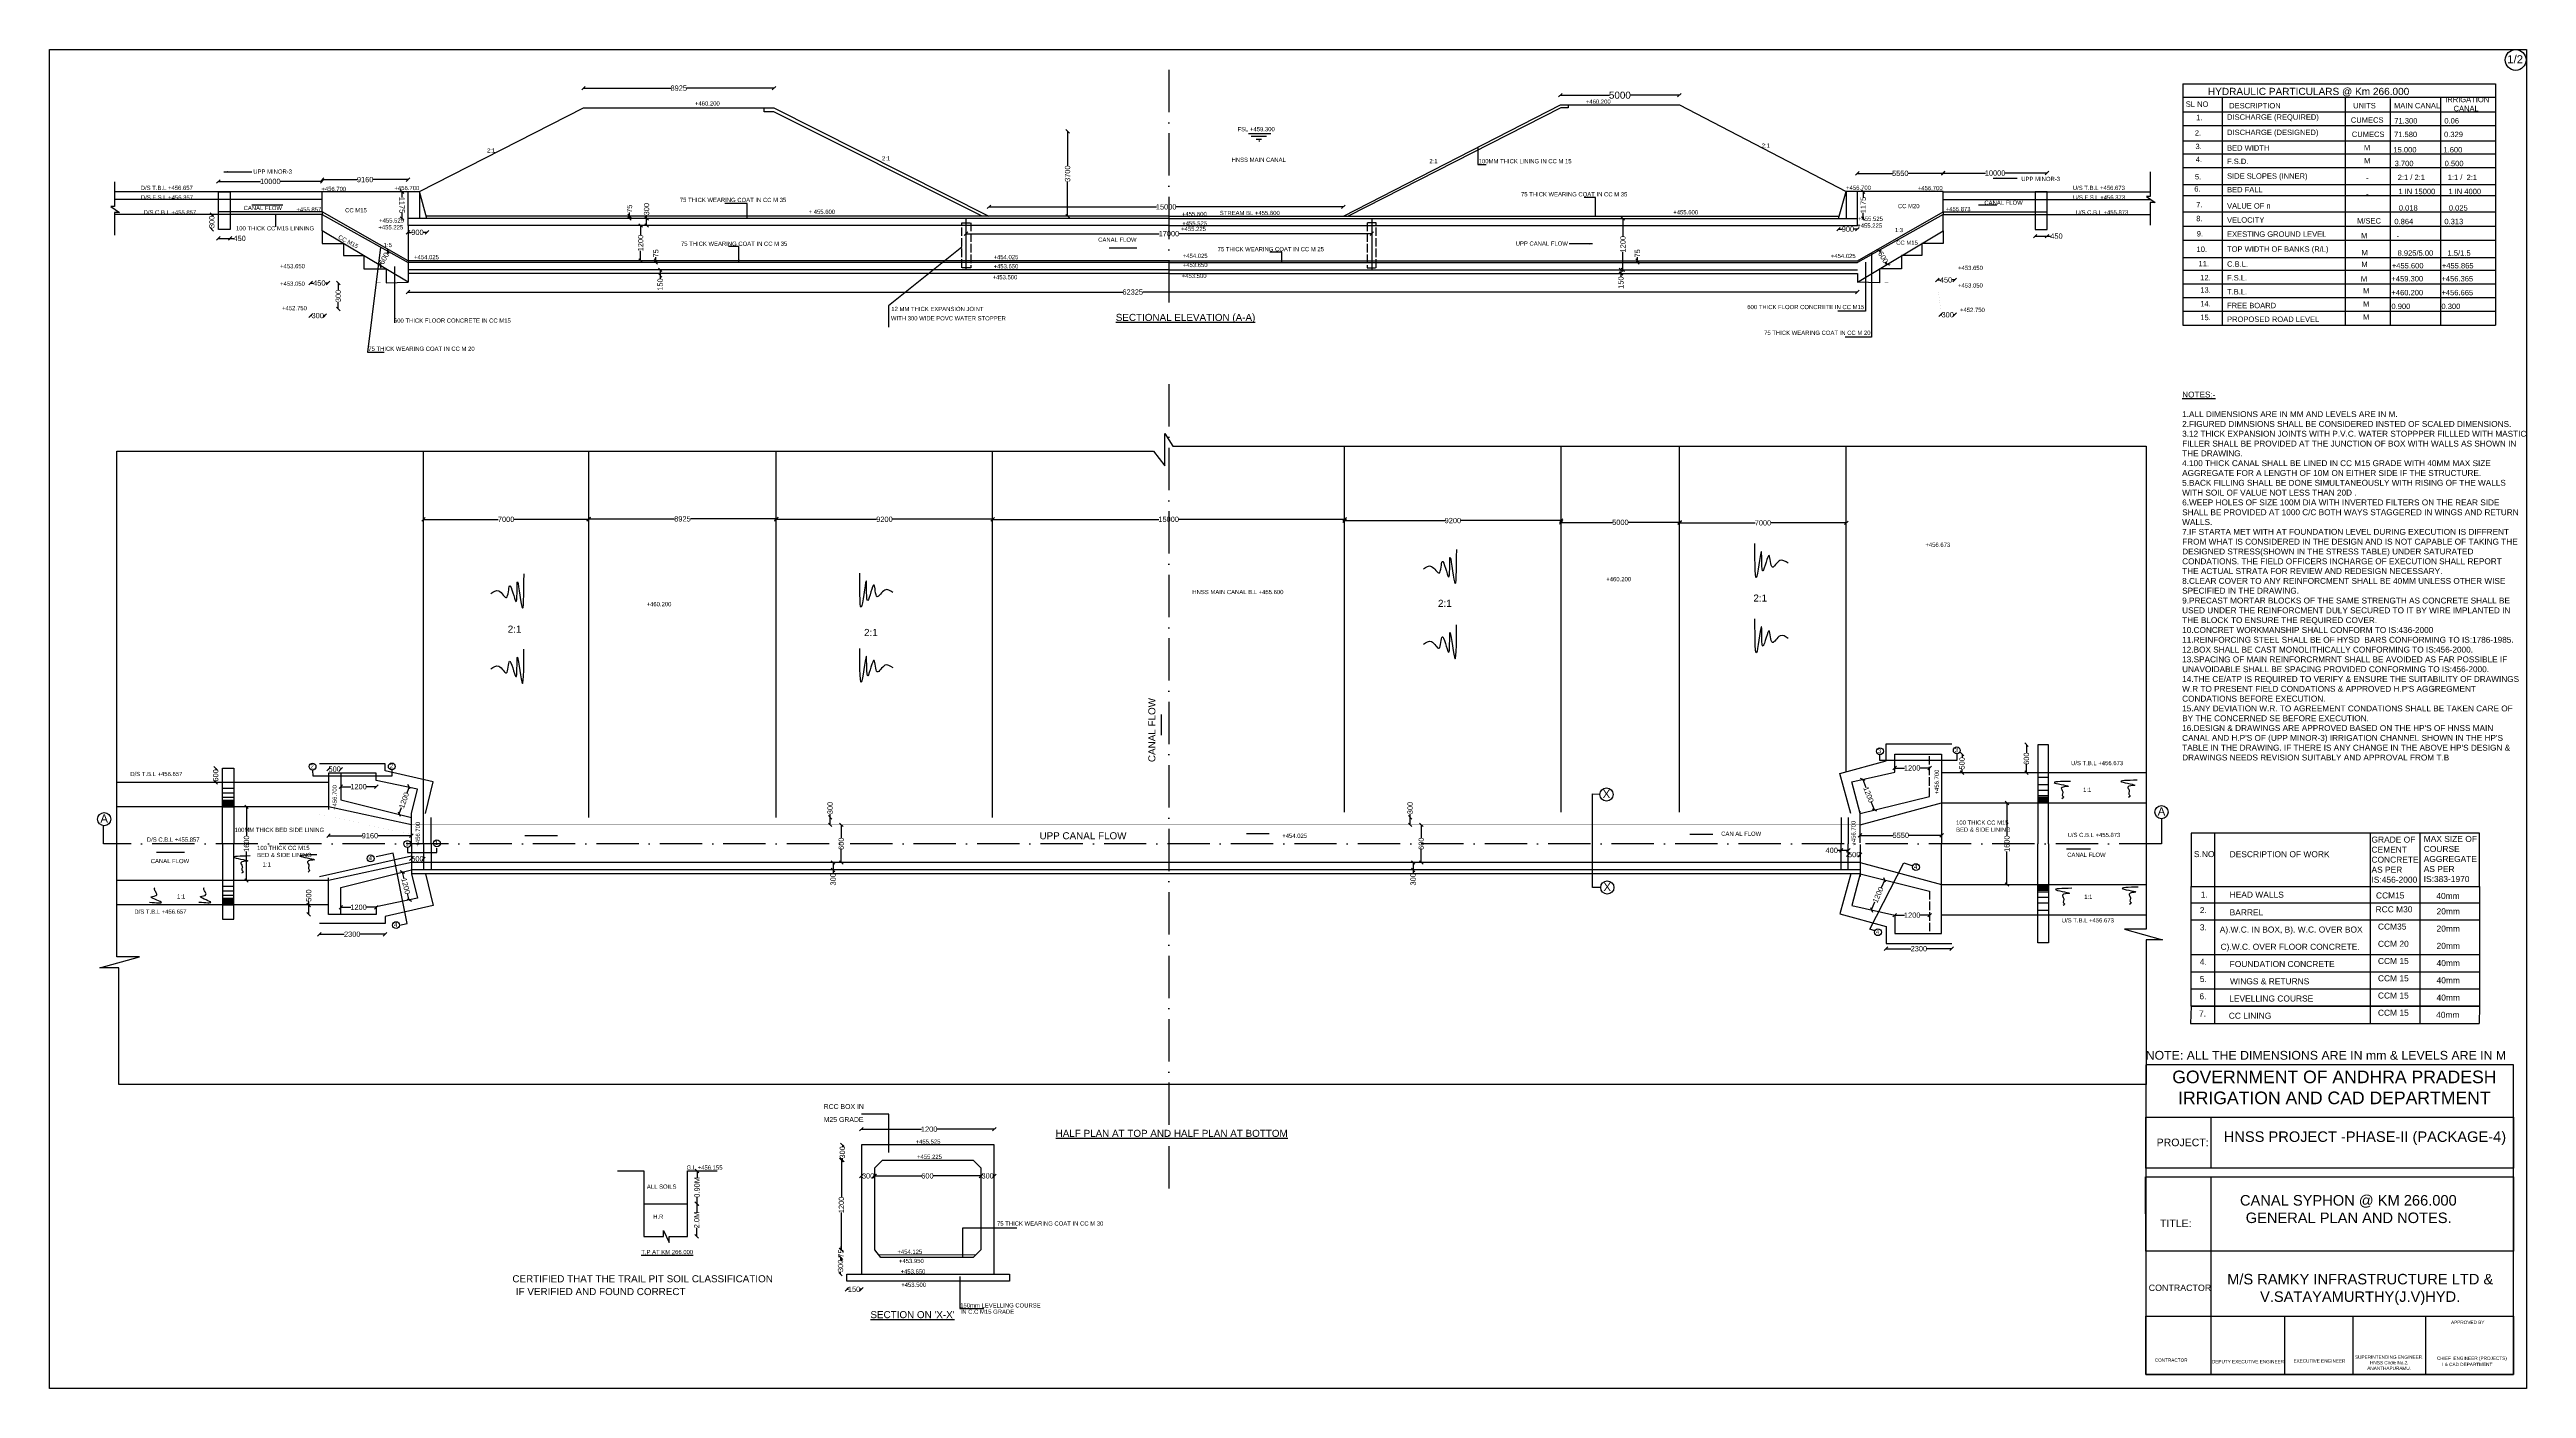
# Model space of a CAD drawing. Header units: millimetres. Extents: x 5124 to 8168908, y 2311 to 46336655.
# Drawn here: x 1142257 to 8168908, y 42540655 to 46336655 of the extents above.
import ezdxf

# ---------------------------------------------------------------- set-up
doc = ezdxf.new("R2010")
doc.units = ezdxf.units.MM
doc.header["$MEASUREMENT"] = 0
doc.linetypes.add('ACAD_ISO02W100', pattern=[15, 12, -3])
doc.linetypes.add('ACAD_ISO10W100', pattern=[18, 12, -3, 0, -3])
for name, color, linetype in [('DIMENSION', 7, 'Continuous'), ('DRAWING', 7, 'Continuous'), ('TEXT', 7, 'Continuous')]:
    doc.layers.add(name, color=color, linetype=linetype)
doc.styles.get("Standard").update_dxf_attribs({"font": 'arial.ttf'})
doc.dimstyles.get("Standard").update_dxf_attribs({"dimtxt": 15000, "dimasz": 10000, "dimexe": 0.18, "dimexo": 0.0625, "dimgap": 0.09, "dimtad": 0, "dimdec": 0, "dimzin": 0, "dimdsep": 46, "dimtxsty": 'Standard', "dimblk": 'OBLIQUE', "dimcen": 0.09, "dimse1": 1, "dimse2": 1, "dimadec": 0, "dimazin": 0, "dimtfac": 1, "dimtdec": 0, "dimtofl": 0, "dimtmove": 0, "dimatfit": 3, "dimfxl": 1, "dimtolj": 1, "dimtzin": 0, "dimarcsym": 0})

# ---------------------------------------------------------------- blocks, each defined once
blk = doc.blocks.new('_Oblique')
at = {"color": 0, "linetype": 'ByBlock', "lineweight": -2}
blk.add_line((-0.5, -0.5), (0.5, 0.5), dxfattribs=at)
blk = doc.blocks.new('*D4')
at = {"layer": 'Defpoints', "color": 0, "transparency": 16777216}
for p in [(5428290, 46180120), (5765838, 46207277), (5765838, 46180120)]:
    blk.add_point(p, dxfattribs=at)
at = {"layer": 'DIMENSION', "color": 0, "lineweight": -2, "transparency": 16777216}
for p, q in [((5428290, 46207277), (5567235, 46207277)), ((5765838, 46207277), (5626894, 46207277))]:
    blk.add_line(p, q, dxfattribs=at)
at = {"layer": 'DIMENSION', "color": 0, "lineweight": -2, "transparency": 16777216, "xscale": 10000, "yscale": 10000, "zscale": 10000, "rotation": 180}
blk.add_blockref('_Oblique', (5428290, 46207277), dxfattribs=at)
at = {"layer": 'DIMENSION', "color": 0, "lineweight": -2, "transparency": 16777216, "xscale": 10000, "yscale": 10000, "zscale": 10000}
blk.add_blockref('_Oblique', (5765838, 46207277), dxfattribs=at)
at = {"layer": 'DIMENSION', "color": 0, "transparency": 16777216, "insert": (5597064, 46207277), "char_height": 20000, "attachment_point": 5}
blk.add_mtext('\\A1;5000', dxfattribs=at)
blk = doc.blocks.new('*D5')
at = {"layer": 'Defpoints', "color": 0, "transparency": 16777216}
for p in [(6514200, 45985649), (6270857, 45933991), (6514200, 45933553)]:
    blk.add_point(p, dxfattribs=at)
at = {"layer": 'DIMENSION', "color": 0, "lineweight": -2, "transparency": 16777216}
for p, q in [((6270857, 45985649), (6370157, 45985649)), ((6514200, 45985649), (6414901, 45985649))]:
    blk.add_line(p, q, dxfattribs=at)
at = {"layer": 'DIMENSION', "color": 0, "lineweight": -2, "transparency": 16777216, "xscale": 10000, "yscale": 10000, "zscale": 10000, "rotation": 180}
blk.add_blockref('_Oblique', (6270857, 45985649), dxfattribs=at)
at = {"layer": 'DIMENSION', "color": 0, "lineweight": -2, "transparency": 16777216, "xscale": 10000, "yscale": 10000, "zscale": 10000}
blk.add_blockref('_Oblique', (6514200, 45985649), dxfattribs=at)
at = {"layer": 'DIMENSION', "color": 0, "transparency": 16777216, "insert": (6392529, 45985649), "char_height": 15000, "attachment_point": 5}
blk.add_mtext('\\A1;5550', dxfattribs=at)
blk = doc.blocks.new('*D6')
at = {"layer": 'Defpoints', "color": 0, "transparency": 16777216}
for p in [(6808771, 45986457), (6514200, 45933553), (6808771, 45933553)]:
    blk.add_point(p, dxfattribs=at)
at = {"layer": 'DIMENSION', "color": 0, "lineweight": -2, "transparency": 16777216}
for p, q in [((6514200, 45986457), (6633992, 45986457)), ((6808771, 45986457), (6688979, 45986457))]:
    blk.add_line(p, q, dxfattribs=at)
at = {"layer": 'DIMENSION', "color": 0, "lineweight": -2, "transparency": 16777216, "xscale": 10000, "yscale": 10000, "zscale": 10000, "rotation": 180}
blk.add_blockref('_Oblique', (6514200, 45986457), dxfattribs=at)
at = {"layer": 'DIMENSION', "color": 0, "lineweight": -2, "transparency": 16777216, "xscale": 10000, "yscale": 10000, "zscale": 10000}
blk.add_blockref('_Oblique', (6808771, 45986457), dxfattribs=at)
at = {"layer": 'DIMENSION', "color": 0, "transparency": 16777216, "insert": (6661486, 45986457), "char_height": 15000, "attachment_point": 5}
blk.add_mtext('\\A1;10000', dxfattribs=at)
blk = doc.blocks.new('*D7')
at = {"layer": 'Defpoints', "color": 0, "transparency": 16777216}
for p in [(6775336, 45826844), (6808771, 45826844), (6808771, 45807679)]:
    blk.add_point(p, dxfattribs=at)
at = {"layer": 'DIMENSION', "color": 0, "lineweight": -2, "transparency": 16777216}
for p, q in [((6775336, 45807679), (6808771, 45807679)), ((6808771, 45807679), (6818771, 45807679))]:
    blk.add_line(p, q, dxfattribs=at)
at = {"layer": 'DIMENSION', "color": 0, "lineweight": -2, "transparency": 16777216, "xscale": 10000, "yscale": 10000, "zscale": 10000, "rotation": 180}
blk.add_blockref('_Oblique', (6775336, 45807679), dxfattribs=at)
at = {"layer": 'DIMENSION', "color": 0, "lineweight": -2, "transparency": 16777216, "xscale": 10000, "yscale": 10000, "zscale": 10000}
blk.add_blockref('_Oblique', (6808771, 45807679), dxfattribs=at)
at = {"layer": 'DIMENSION', "color": 0, "transparency": 16777216, "insert": (6835618, 45807679), "char_height": 15000, "attachment_point": 5}
blk.add_mtext('\\A1;450', dxfattribs=at)
blk = doc.blocks.new('*D8')
at = {"layer": 'Defpoints', "color": 0, "transparency": 16777216}
for p in [(6497684, 45674613), (6547066, 45683547), (6547066, 45674613)]:
    blk.add_point(p, dxfattribs=at)
at = {"layer": 'DIMENSION', "color": 0, "lineweight": -2, "transparency": 16777216}
for p, q in [((6497684, 45683547), (6505528, 45683547)), ((6547066, 45683547), (6539222, 45683547))]:
    blk.add_line(p, q, dxfattribs=at)
at = {"layer": 'DIMENSION', "color": 0, "lineweight": -2, "transparency": 16777216, "xscale": 10000, "yscale": 10000, "zscale": 10000, "rotation": 180}
blk.add_blockref('_Oblique', (6497684, 45683547), dxfattribs=at)
at = {"layer": 'DIMENSION', "color": 0, "lineweight": -2, "transparency": 16777216, "xscale": 10000, "yscale": 10000, "zscale": 10000}
blk.add_blockref('_Oblique', (6547066, 45683547), dxfattribs=at)
at = {"layer": 'DIMENSION', "color": 0, "transparency": 16777216, "insert": (6522375, 45683547), "char_height": 15000, "attachment_point": 5}
blk.add_mtext('\\A1;450', dxfattribs=at)
blk = doc.blocks.new('*D9')
at = {"layer": 'Defpoints', "color": 0, "transparency": 16777216}
for p in [(6506918, 45601225), (6547066, 45601225), (6547066, 45584799)]:
    blk.add_point(p, dxfattribs=at)
at = {"layer": 'DIMENSION', "color": 0, "lineweight": -2, "transparency": 16777216}
for p, q in [((6506918, 45584799), (6510452, 45584799)), ((6547066, 45584799), (6543532, 45584799))]:
    blk.add_line(p, q, dxfattribs=at)
at = {"layer": 'DIMENSION', "color": 0, "lineweight": -2, "transparency": 16777216, "xscale": 10000, "yscale": 10000, "zscale": 10000, "rotation": 180}
blk.add_blockref('_Oblique', (6506918, 45584799), dxfattribs=at)
at = {"layer": 'DIMENSION', "color": 0, "lineweight": -2, "transparency": 16777216, "xscale": 10000, "yscale": 10000, "zscale": 10000}
blk.add_blockref('_Oblique', (6547066, 45584799), dxfattribs=at)
at = {"layer": 'DIMENSION', "color": 0, "transparency": 16777216, "insert": (6526992, 45584799), "char_height": 15000, "attachment_point": 5}
blk.add_mtext('\\A1;300', dxfattribs=at)
blk = doc.blocks.new('*D10')
at = {"layer": 'Defpoints', "color": 0, "transparency": 16777216}
for p in [(6331099, 45766565), (6354610, 45727296), (6355709, 45727954)]:
    blk.add_point(p, dxfattribs=at)
at = {"layer": 'DIMENSION', "color": 0, "lineweight": -2, "transparency": 16777216}
for p, q in [((6332197, 45767223), (6335433, 45761819)), ((6355709, 45727954), (6352473, 45733358))]:
    blk.add_line(p, q, dxfattribs=at)
at = {"layer": 'DIMENSION', "color": 0, "lineweight": -2, "transparency": 16777216, "xscale": 10000, "yscale": 10000, "zscale": 10000}
for p, rotation in [((6332197, 45767223), 120.9098390651987), ((6355709, 45727954), 300.9098390651987)]:
    blk.add_blockref('_Oblique', p, dxfattribs=dict(at, rotation=rotation))
at = {"layer": 'DIMENSION', "color": 0, "transparency": 16777216, "insert": (6343953, 45747588), "char_height": 15000, "attachment_point": 5, "rotation": 300.9098391}
blk.add_mtext('\\A1;600', dxfattribs=at)
blk = doc.blocks.new('*D11')
at = {"layer": 'Defpoints', "color": 0, "transparency": 16777216}
for p in [(6217208, 45857579), (6270857, 45857579), (6270857, 45827425)]:
    blk.add_point(p, dxfattribs=at)
at = {"layer": 'DIMENSION', "color": 0, "lineweight": -2, "transparency": 16777216}
for p, q in [((6217208, 45827425), (6227487, 45827425)), ((6270857, 45827425), (6260578, 45827425))]:
    blk.add_line(p, q, dxfattribs=at)
at = {"layer": 'DIMENSION', "color": 0, "lineweight": -2, "transparency": 16777216, "xscale": 10000, "yscale": 10000, "zscale": 10000, "rotation": 180}
blk.add_blockref('_Oblique', (6217208, 45827425), dxfattribs=at)
at = {"layer": 'DIMENSION', "color": 0, "lineweight": -2, "transparency": 16777216, "xscale": 10000, "yscale": 10000, "zscale": 10000}
blk.add_blockref('_Oblique', (6270857, 45827425), dxfattribs=at)
at = {"layer": 'DIMENSION', "color": 0, "transparency": 16777216, "insert": (6244032, 45827425), "char_height": 15000, "attachment_point": 5}
blk.add_mtext('\\A1;900', dxfattribs=at)
blk = doc.blocks.new('*D12')
at = {"layer": 'Defpoints', "color": 0, "transparency": 16777216}
for p in [(5605650, 45857579), (5605650, 45712084), (5605650, 45712084)]:
    blk.add_point(p, dxfattribs=at)
at = {"layer": 'DIMENSION', "color": 0, "lineweight": -2, "transparency": 16777216}
for p, q in [((5605650, 45857579), (5605650, 45806497)), ((5605650, 45712084), (5605650, 45763165))]:
    blk.add_line(p, q, dxfattribs=at)
at = {"layer": 'DIMENSION', "color": 0, "lineweight": -2, "transparency": 16777216, "xscale": 10000, "yscale": 10000, "zscale": 10000}
for p, rotation in [((5605650, 45857579), 90), ((5605650, 45712084), 270)]:
    blk.add_blockref('_Oblique', p, dxfattribs=dict(at, rotation=rotation))
at = {"layer": 'DIMENSION', "color": 0, "transparency": 16777216, "insert": (5605650, 45784831), "char_height": 15000, "attachment_point": 5, "rotation": 90}
blk.add_mtext('\\A1;1200', dxfattribs=at)
blk = doc.blocks.new('*D13')
at = {"layer": 'Defpoints', "color": 0, "transparency": 16777216}
for p in [(5635706, 45738086), (5635706, 45732807), (5646904, 45738086)]:
    blk.add_point(p, dxfattribs=at)
at = {"layer": 'DIMENSION', "color": 0, "lineweight": -2, "transparency": 16777216}
for p, q in [((5646904, 45738086), (5646904, 45748086)), ((5646904, 45732807), (5646904, 45738086))]:
    blk.add_line(p, q, dxfattribs=at)
at = {"layer": 'DIMENSION', "color": 0, "lineweight": -2, "transparency": 16777216, "xscale": 10000, "yscale": 10000, "zscale": 10000}
for p, rotation in [((5646904, 45738086), 90), ((5646904, 45732807), 270)]:
    blk.add_blockref('_Oblique', p, dxfattribs=dict(at, rotation=rotation))
at = {"layer": 'DIMENSION', "color": 0, "transparency": 16777216, "insert": (5646904, 45758824), "char_height": 15000, "attachment_point": 5, "rotation": 90}
blk.add_mtext('\\A1;75', dxfattribs=at)
blk = doc.blocks.new('*D14')
at = {"layer": 'Defpoints', "color": 0, "transparency": 16777216}
for p in [(5596479, 45712084), (5596479, 45701843), (5600041, 45701843)]:
    blk.add_point(p, dxfattribs=at)
at = {"layer": 'DIMENSION', "color": 0, "lineweight": -2, "transparency": 16777216}
for p, q in [((5600041, 45712084), (5600041, 45701843)), ((5600041, 45701843), (5600041, 45691843))]:
    blk.add_line(p, q, dxfattribs=at)
at = {"layer": 'DIMENSION', "color": 0, "lineweight": -2, "transparency": 16777216, "xscale": 10000, "yscale": 10000, "zscale": 10000}
for p, rotation in [((5600041, 45712084), 90), ((5600041, 45701843), 270)]:
    blk.add_blockref('_Oblique', p, dxfattribs=dict(at, rotation=rotation))
at = {"layer": 'DIMENSION', "color": 0, "transparency": 16777216, "insert": (5600041, 45676004), "char_height": 15000, "attachment_point": 5, "rotation": 90}
blk.add_mtext('\\A1;150', dxfattribs=at)
blk = doc.blocks.new('*D15')
at = {"layer": 'Defpoints', "color": 0, "transparency": 16777216}
for p in [(4812591, 45890633), (3807331, 45864514), (4812591, 45864512)]:
    blk.add_point(p, dxfattribs=at)
at = {"layer": 'DIMENSION', "color": 0, "lineweight": -2, "transparency": 16777216}
for p, q in [((3807331, 45890635), (4282468, 45890634)), ((4812591, 45890633), (4337454, 45890634))]:
    blk.add_line(p, q, dxfattribs=at)
at = {"layer": 'DIMENSION', "color": 0, "lineweight": -2, "transparency": 16777216, "xscale": 10000, "yscale": 10000, "zscale": 10000}
for p, rotation in [((3807331, 45890635), 179.9998936197501), ((4812591, 45890633), 359.9998936197501)]:
    blk.add_blockref('_Oblique', p, dxfattribs=dict(at, rotation=rotation))
at = {"layer": 'DIMENSION', "color": 0, "transparency": 16777216, "insert": (4309961, 45890634), "char_height": 15000, "attachment_point": 5, "rotation": 359.9998936}
blk.add_mtext('\\A1;15000', dxfattribs=at)
blk = doc.blocks.new('*D16')
at = {"layer": 'Defpoints', "color": 0, "transparency": 16777216}
for p in [(4028994, 46105023), (4030300, 46105023), (4028980, 45864487)]:
    blk.add_point(p, dxfattribs=at)
at = {"layer": 'DIMENSION', "color": 0, "lineweight": -2, "transparency": 16777216}
for p, q in [((4030300, 46105023), (4030294, 46007122)), ((4030286, 45864487), (4030292, 45962388))]:
    blk.add_line(p, q, dxfattribs=at)
at = {"layer": 'DIMENSION', "color": 0, "lineweight": -2, "transparency": 16777216, "xscale": 10000, "yscale": 10000, "zscale": 10000}
for p, rotation in [((4030300, 46105023), 89.99678992617166), ((4030286, 45864487), 269.9967899261716)]:
    blk.add_blockref('_Oblique', p, dxfattribs=dict(at, rotation=rotation))
at = {"layer": 'DIMENSION', "color": 0, "transparency": 16777216, "insert": (4030293, 45984755), "char_height": 15000, "attachment_point": 5, "rotation": 89.9967899}
blk.add_mtext('\\A1;3700', dxfattribs=at)
blk = doc.blocks.new('*D17')
at = {"layer": 'Defpoints', "color": 0, "transparency": 16777216}
for p in [(2657009, 46171481), (3197434, 46227237), (3197434, 46171481)]:
    blk.add_point(p, dxfattribs=at)
at = {"layer": 'DIMENSION', "color": 0, "lineweight": -2, "transparency": 16777216}
for p, q in [((2657009, 46227237), (2904757, 46227237)), ((3197434, 46227237), (2949686, 46227237))]:
    blk.add_line(p, q, dxfattribs=at)
at = {"layer": 'DIMENSION', "color": 0, "lineweight": -2, "transparency": 16777216, "xscale": 10000, "yscale": 10000, "zscale": 10000, "rotation": 180}
blk.add_blockref('_Oblique', (2657009, 46227237), dxfattribs=at)
at = {"layer": 'DIMENSION', "color": 0, "lineweight": -2, "transparency": 16777216, "xscale": 10000, "yscale": 10000, "zscale": 10000}
blk.add_blockref('_Oblique', (3197434, 46227237), dxfattribs=at)
at = {"layer": 'DIMENSION', "color": 0, "transparency": 16777216, "insert": (2927222, 46227237), "char_height": 15000, "attachment_point": 5}
blk.add_mtext('\\A1;8925', dxfattribs=at)
blk = doc.blocks.new('*D18')
at = {"layer": 'Defpoints', "color": 0, "transparency": 16777216}
for p in [(2835950, 45857579), (2835950, 45857579), (2835950, 45837987)]:
    blk.add_point(p, dxfattribs=at)
at = {"layer": 'DIMENSION', "color": 0, "lineweight": -2, "transparency": 16777216}
for p, q in [((2835950, 45857579), (2835950, 45867579)), ((2835950, 45837987), (2835950, 45857579))]:
    blk.add_line(p, q, dxfattribs=at)
at = {"layer": 'DIMENSION', "color": 0, "lineweight": -2, "transparency": 16777216, "xscale": 10000, "yscale": 10000, "zscale": 10000}
for p, rotation in [((2835950, 45857579), 90), ((2835950, 45837987), 270)]:
    blk.add_blockref('_Oblique', p, dxfattribs=dict(at, rotation=rotation))
at = {"layer": 'DIMENSION', "color": 0, "transparency": 16777216, "insert": (2835950, 45884119), "char_height": 15000, "attachment_point": 5, "rotation": 90}
blk.add_mtext('\\A1;300', dxfattribs=at)
blk = doc.blocks.new('*D19')
at = {"layer": 'Defpoints', "color": 0, "transparency": 16777216}
for p in [(2787076, 45857579), (2787077, 45864635), (2787608, 45864635)]:
    blk.add_point(p, dxfattribs=at)
at = {"layer": 'DIMENSION', "color": 0, "lineweight": -2, "transparency": 16777216}
for p, q in [((2787607, 45857579), (2787608, 45864635)), ((2787608, 45864635), (2787609, 45874635))]:
    blk.add_line(p, q, dxfattribs=at)
at = {"layer": 'DIMENSION', "color": 0, "lineweight": -2, "transparency": 16777216, "xscale": 10000, "yscale": 10000, "zscale": 10000}
for p, rotation in [((2787607, 45857579), 269.9931828815811), ((2787608, 45864635), 89.99318288158109)]:
    blk.add_blockref('_Oblique', p, dxfattribs=dict(at, rotation=rotation))
at = {"layer": 'DIMENSION', "color": 0, "transparency": 16777216, "insert": (2787611, 45885374), "char_height": 15000, "attachment_point": 5, "rotation": 89.9931829}
blk.add_mtext('\\A1;75', dxfattribs=at)
blk = doc.blocks.new('*D20')
at = {"layer": 'Defpoints', "color": 0, "transparency": 16777216}
for p in [(2823305, 45837987), (2819043, 45738086), (2823305, 45738086)]:
    blk.add_point(p, dxfattribs=at)
at = {"layer": 'DIMENSION', "color": 0, "lineweight": -2, "transparency": 16777216}
for p, q in [((2819043, 45837987), (2819043, 45809702)), ((2819043, 45738086), (2819043, 45766370))]:
    blk.add_line(p, q, dxfattribs=at)
at = {"layer": 'DIMENSION', "color": 0, "lineweight": -2, "transparency": 16777216, "xscale": 10000, "yscale": 10000, "zscale": 10000}
for p, rotation in [((2819043, 45837987), 90), ((2819043, 45738086), 270)]:
    blk.add_blockref('_Oblique', p, dxfattribs=dict(at, rotation=rotation))
at = {"layer": 'DIMENSION', "color": 0, "transparency": 16777216, "insert": (2819043, 45788036), "char_height": 15000, "attachment_point": 5, "rotation": 90}
blk.add_mtext('\\A1;1200', dxfattribs=at)
blk = doc.blocks.new('*D21')
at = {"layer": 'Defpoints', "color": 0, "transparency": 16777216}
for p in [(2862199, 45738086), (2862199, 45738086), (2862199, 45732807)]:
    blk.add_point(p, dxfattribs=at)
at = {"layer": 'DIMENSION', "color": 0, "lineweight": -2, "transparency": 16777216}
for p, q in [((2862199, 45738086), (2862199, 45748086)), ((2862199, 45732807), (2862199, 45738086))]:
    blk.add_line(p, q, dxfattribs=at)
at = {"layer": 'DIMENSION', "color": 0, "lineweight": -2, "transparency": 16777216, "xscale": 10000, "yscale": 10000, "zscale": 10000}
for p, rotation in [((2862199, 45738086), 90), ((2862199, 45732807), 270)]:
    blk.add_blockref('_Oblique', p, dxfattribs=dict(at, rotation=rotation))
at = {"layer": 'DIMENSION', "color": 0, "transparency": 16777216, "insert": (2862199, 45758824), "char_height": 15000, "attachment_point": 5, "rotation": 90}
blk.add_mtext('\\A1;75', dxfattribs=at)
blk = doc.blocks.new('*D22')
at = {"layer": 'Defpoints', "color": 0, "transparency": 16777216}
for p in [(2862195, 45696354), (2862199, 45712084), (2874451, 45696351)]:
    blk.add_point(p, dxfattribs=at)
at = {"layer": 'DIMENSION', "color": 0, "lineweight": -2, "transparency": 16777216}
for p, q in [((2874451, 45696351), (2874449, 45686351)), ((2874455, 45712081), (2874451, 45696351))]:
    blk.add_line(p, q, dxfattribs=at)
at = {"layer": 'DIMENSION', "color": 0, "lineweight": -2, "transparency": 16777216, "xscale": 10000, "yscale": 10000, "zscale": 10000}
for p, rotation in [((2874451, 45696351), 269.985661315724), ((2874455, 45712081), 89.985661315724)]:
    blk.add_blockref('_Oblique', p, dxfattribs=dict(at, rotation=rotation))
at = {"layer": 'DIMENSION', "color": 0, "transparency": 16777216, "insert": (2874445, 45670512), "char_height": 15000, "attachment_point": 5, "rotation": 89.9856613}
blk.add_mtext('\\A1;150', dxfattribs=at)
blk = doc.blocks.new('*D23')
at = {"layer": 'Defpoints', "color": 0, "transparency": 16777216}
for p in [(2159176, 45857579), (2212826, 45857579), (2212826, 45818409)]:
    blk.add_point(p, dxfattribs=at)
at = {"layer": 'DIMENSION', "color": 0, "lineweight": -2, "transparency": 16777216}
for p, q in [((2159176, 45818409), (2169456, 45818409)), ((2212826, 45818409), (2202546, 45818409))]:
    blk.add_line(p, q, dxfattribs=at)
at = {"layer": 'DIMENSION', "color": 0, "lineweight": -2, "transparency": 16777216, "xscale": 10000, "yscale": 10000, "zscale": 10000, "rotation": 180}
blk.add_blockref('_Oblique', (2159176, 45818409), dxfattribs=at)
at = {"layer": 'DIMENSION', "color": 0, "lineweight": -2, "transparency": 16777216, "xscale": 10000, "yscale": 10000, "zscale": 10000}
blk.add_blockref('_Oblique', (2212826, 45818409), dxfattribs=at)
at = {"layer": 'DIMENSION', "color": 0, "transparency": 16777216, "insert": (2186001, 45818409), "char_height": 15000, "attachment_point": 5}
blk.add_mtext('\\A1;900', dxfattribs=at)
blk = doc.blocks.new('*D24')
at = {"layer": 'Defpoints', "color": 0, "transparency": 16777216}
for p in [(2142124, 45933978), (2159119, 45933991), (2159176, 45857579)]:
    blk.add_point(p, dxfattribs=at)
at = {"layer": 'DIMENSION', "color": 0, "lineweight": -2, "transparency": 16777216}
for p, q in [((2142124, 45933978), (2142136, 45917520)), ((2142181, 45857566), (2142169, 45874024))]:
    blk.add_line(p, q, dxfattribs=at)
at = {"layer": 'DIMENSION', "color": 0, "lineweight": -2, "transparency": 16777216, "xscale": 10000, "yscale": 10000, "zscale": 10000}
for p, rotation in [((2142124, 45933978), 90.04294804804518), ((2142181, 45857566), 270.0429480480452)]:
    blk.add_blockref('_Oblique', p, dxfattribs=dict(at, rotation=rotation))
at = {"layer": 'DIMENSION', "color": 0, "transparency": 16777216, "insert": (2142152, 45895772), "char_height": 15000, "attachment_point": 5, "rotation": 270.042948}
blk.add_mtext('\\A1;1175', dxfattribs=at)
blk = doc.blocks.new('*D25')
at = {"layer": 'Defpoints', "color": 0, "transparency": 16777216}
for p in [(1915833, 45967956), (1915833, 45931759), (2159176, 45931759)]:
    blk.add_point(p, dxfattribs=at)
at = {"layer": 'DIMENSION', "color": 0, "lineweight": -2, "transparency": 16777216}
for p, q in [((1915833, 45967956), (2015132, 45967956)), ((2159176, 45967956), (2059877, 45967956))]:
    blk.add_line(p, q, dxfattribs=at)
at = {"layer": 'DIMENSION', "color": 0, "lineweight": -2, "transparency": 16777216, "xscale": 10000, "yscale": 10000, "zscale": 10000, "rotation": 180}
blk.add_blockref('_Oblique', (1915833, 45967956), dxfattribs=at)
at = {"layer": 'DIMENSION', "color": 0, "lineweight": -2, "transparency": 16777216, "xscale": 10000, "yscale": 10000, "zscale": 10000}
blk.add_blockref('_Oblique', (2159176, 45967956), dxfattribs=at)
at = {"layer": 'DIMENSION', "color": 0, "transparency": 16777216, "insert": (2037505, 45967956), "char_height": 15000, "attachment_point": 5}
blk.add_mtext('\\A1;9160', dxfattribs=at)
blk = doc.blocks.new('*D26')
at = {"layer": 'Defpoints', "color": 0, "transparency": 16777216}
for p in [(1915808, 45962961), (1621262, 45933553), (1915833, 45933808)]:
    blk.add_point(p, dxfattribs=at)
at = {"layer": 'DIMENSION', "color": 0, "lineweight": -2, "transparency": 16777216}
for p, q in [((1621237, 45962705), (1741029, 45962809)), ((1915808, 45962961), (1796016, 45962857))]:
    blk.add_line(p, q, dxfattribs=at)
at = {"layer": 'DIMENSION', "color": 0, "lineweight": -2, "transparency": 16777216, "xscale": 10000, "yscale": 10000, "zscale": 10000}
for p, rotation in [((1621237, 45962705), 180.0497211033637), ((1915808, 45962961), 0.04972110336366398)]:
    blk.add_blockref('_Oblique', p, dxfattribs=dict(at, rotation=rotation))
at = {"layer": 'DIMENSION', "color": 0, "transparency": 16777216, "insert": (1768523, 45962833), "char_height": 15000, "attachment_point": 5, "rotation": 0.0497211}
blk.add_mtext('\\A1;10000', dxfattribs=at)
blk = doc.blocks.new('*D27')
at = {"layer": 'Defpoints', "color": 0, "transparency": 16777216}
for p in [(1621262, 45826844), (1654697, 45826844), (1654697, 45801238)]:
    blk.add_point(p, dxfattribs=at)
at = {"layer": 'DIMENSION', "color": 0, "lineweight": -2, "transparency": 16777216}
for p, q in [((1621262, 45801238), (1654697, 45801238)), ((1654697, 45801238), (1664697, 45801238))]:
    blk.add_line(p, q, dxfattribs=at)
at = {"layer": 'DIMENSION', "color": 0, "lineweight": -2, "transparency": 16777216, "xscale": 10000, "yscale": 10000, "zscale": 10000, "rotation": 180}
blk.add_blockref('_Oblique', (1621262, 45801238), dxfattribs=at)
at = {"layer": 'DIMENSION', "color": 0, "lineweight": -2, "transparency": 16777216, "xscale": 10000, "yscale": 10000, "zscale": 10000}
blk.add_blockref('_Oblique', (1654697, 45801238), dxfattribs=at)
at = {"layer": 'DIMENSION', "color": 0, "transparency": 16777216, "insert": (1681544, 45801238), "char_height": 15000, "attachment_point": 5}
blk.add_mtext('\\A1;450', dxfattribs=at)
blk = doc.blocks.new('*D28')
at = {"layer": 'Defpoints', "color": 0, "transparency": 16777216}
for p in [(1602671, 45869173), (1621262, 45869173), (1621262, 45826844)]:
    blk.add_point(p, dxfattribs=at)
at = {"layer": 'DIMENSION', "color": 0, "lineweight": -2, "transparency": 16777216}
for p, q in [((1602671, 45869173), (1602671, 45864548)), ((1602671, 45826844), (1602671, 45831468))]:
    blk.add_line(p, q, dxfattribs=at)
at = {"layer": 'DIMENSION', "color": 0, "lineweight": -2, "transparency": 16777216, "xscale": 10000, "yscale": 10000, "zscale": 10000}
for p, rotation in [((1602671, 45869173), 90), ((1602671, 45826844), 270)]:
    blk.add_blockref('_Oblique', p, dxfattribs=dict(at, rotation=rotation))
at = {"layer": 'DIMENSION', "color": 0, "transparency": 16777216, "insert": (1602671, 45848008), "char_height": 15000, "attachment_point": 5, "rotation": 90}
blk.add_mtext('\\A1;300', dxfattribs=at)
blk = doc.blocks.new('*D29')
at = {"layer": 'Defpoints', "color": 0, "transparency": 16777216}
for p in [(1882968, 45674613), (1882968, 45674613), (1932350, 45674613)]:
    blk.add_point(p, dxfattribs=at)
at = {"layer": 'DIMENSION', "color": 0, "lineweight": -2, "transparency": 16777216}
for p, q in [((1882968, 45674613), (1890812, 45674613)), ((1932350, 45674613), (1924506, 45674613))]:
    blk.add_line(p, q, dxfattribs=at)
at = {"layer": 'DIMENSION', "color": 0, "lineweight": -2, "transparency": 16777216, "xscale": 10000, "yscale": 10000, "zscale": 10000, "rotation": 180}
blk.add_blockref('_Oblique', (1882968, 45674613), dxfattribs=at)
at = {"layer": 'DIMENSION', "color": 0, "lineweight": -2, "transparency": 16777216, "xscale": 10000, "yscale": 10000, "zscale": 10000}
blk.add_blockref('_Oblique', (1932350, 45674613), dxfattribs=at)
at = {"layer": 'DIMENSION', "color": 0, "transparency": 16777216, "insert": (1907659, 45674613), "char_height": 15000, "attachment_point": 5}
blk.add_mtext('\\A1;450', dxfattribs=at)
blk = doc.blocks.new('*D30')
at = {"layer": 'Defpoints', "color": 0, "transparency": 16777216}
for p in [(1948943, 45674691), (1923115, 45601225), (1961323, 45601225)]:
    blk.add_point(p, dxfattribs=at)
at = {"layer": 'DIMENSION', "color": 0, "lineweight": -2, "transparency": 16777216}
for p, q in [((1961323, 45674691), (1961323, 45654498)), ((1961323, 45601225), (1961323, 45621418))]:
    blk.add_line(p, q, dxfattribs=at)
at = {"layer": 'DIMENSION', "color": 0, "lineweight": -2, "transparency": 16777216, "xscale": 10000, "yscale": 10000, "zscale": 10000}
for p, rotation in [((1961323, 45674691), 90), ((1961323, 45601225), 270)]:
    blk.add_blockref('_Oblique', p, dxfattribs=dict(at, rotation=rotation))
at = {"layer": 'DIMENSION', "color": 0, "transparency": 16777216, "insert": (1961323, 45637958), "char_height": 15000, "attachment_point": 5, "rotation": 90}
blk.add_mtext('\\A1;300', dxfattribs=at)
blk = doc.blocks.new('*D31')
at = {"layer": 'Defpoints', "color": 0, "transparency": 16777216}
for p in [(1882968, 45601225), (1923115, 45601225), (1923115, 45582400)]:
    blk.add_point(p, dxfattribs=at)
at = {"layer": 'DIMENSION', "color": 0, "lineweight": -2, "transparency": 16777216}
for p, q in [((1882968, 45582400), (1886501, 45582400)), ((1923115, 45582400), (1919581, 45582400))]:
    blk.add_line(p, q, dxfattribs=at)
at = {"layer": 'DIMENSION', "color": 0, "lineweight": -2, "transparency": 16777216, "xscale": 10000, "yscale": 10000, "zscale": 10000, "rotation": 180}
blk.add_blockref('_Oblique', (1882968, 45582400), dxfattribs=at)
at = {"layer": 'DIMENSION', "color": 0, "lineweight": -2, "transparency": 16777216, "xscale": 10000, "yscale": 10000, "zscale": 10000}
blk.add_blockref('_Oblique', (1923115, 45582400), dxfattribs=at)
at = {"layer": 'DIMENSION', "color": 0, "transparency": 16777216, "insert": (1903041, 45582400), "char_height": 15000, "attachment_point": 5}
blk.add_mtext('\\A1;300', dxfattribs=at)
blk = doc.blocks.new('*D32')
at = {"layer": 'Defpoints', "color": 0, "transparency": 16777216}
for p in [(2203288, 45004744), (2671735, 45004744), (2671735, 45004744)]:
    blk.add_point(p, dxfattribs=at)
at = {"layer": 'DIMENSION', "color": 0, "lineweight": -2, "transparency": 16777216}
for p, q in [((2203288, 45004744), (2415201, 45004744)), ((2671735, 45004744), (2459822, 45004744))]:
    blk.add_line(p, q, dxfattribs=at)
at = {"layer": 'DIMENSION', "color": 0, "lineweight": -2, "transparency": 16777216, "xscale": 10000, "yscale": 10000, "zscale": 10000, "rotation": 180}
blk.add_blockref('_Oblique', (2203288, 45004744), dxfattribs=at)
at = {"layer": 'DIMENSION', "color": 0, "lineweight": -2, "transparency": 16777216, "xscale": 10000, "yscale": 10000, "zscale": 10000}
blk.add_blockref('_Oblique', (2671735, 45004744), dxfattribs=at)
at = {"layer": 'DIMENSION', "color": 0, "transparency": 16777216, "insert": (2437511, 45004744), "char_height": 15000, "attachment_point": 5}
blk.add_mtext('\\A1;7000', dxfattribs=at)
blk = doc.blocks.new('*D33')
at = {"layer": 'Defpoints', "color": 0, "transparency": 16777216}
for p in [(2671735, 44977737), (3203823, 45006031), (3203823, 44961018)]:
    blk.add_point(p, dxfattribs=at)
at = {"layer": 'DIMENSION', "color": 0, "lineweight": -2, "transparency": 16777216}
for p, q in [((2671735, 45006031), (2915315, 45006031)), ((3203823, 45006031), (2960243, 45006031))]:
    blk.add_line(p, q, dxfattribs=at)
at = {"layer": 'DIMENSION', "color": 0, "lineweight": -2, "transparency": 16777216, "xscale": 10000, "yscale": 10000, "zscale": 10000, "rotation": 180}
blk.add_blockref('_Oblique', (2671735, 45006031), dxfattribs=at)
at = {"layer": 'DIMENSION', "color": 0, "lineweight": -2, "transparency": 16777216, "xscale": 10000, "yscale": 10000, "zscale": 10000}
blk.add_blockref('_Oblique', (3203823, 45006031), dxfattribs=at)
at = {"layer": 'DIMENSION', "color": 0, "transparency": 16777216, "insert": (2937779, 45006031), "char_height": 15000, "attachment_point": 5}
blk.add_mtext('\\A1;8925', dxfattribs=at)
blk = doc.blocks.new('*D34')
at = {"layer": 'Defpoints', "color": 0, "transparency": 16777216}
for p in [(3203823, 44977819), (3817732, 45004826), (3817732, 44977819)]:
    blk.add_point(p, dxfattribs=at)
at = {"layer": 'DIMENSION', "color": 0, "lineweight": -2, "transparency": 16777216}
for p, q in [((3203823, 45004826), (3488405, 45004826)), ((3817732, 45004826), (3533149, 45004826))]:
    blk.add_line(p, q, dxfattribs=at)
at = {"layer": 'DIMENSION', "color": 0, "lineweight": -2, "transparency": 16777216, "xscale": 10000, "yscale": 10000, "zscale": 10000, "rotation": 180}
blk.add_blockref('_Oblique', (3203823, 45004826), dxfattribs=at)
at = {"layer": 'DIMENSION', "color": 0, "lineweight": -2, "transparency": 16777216, "xscale": 10000, "yscale": 10000, "zscale": 10000}
blk.add_blockref('_Oblique', (3817732, 45004826), dxfattribs=at)
at = {"layer": 'DIMENSION', "color": 0, "transparency": 16777216, "insert": (3510777, 45004826), "char_height": 15000, "attachment_point": 5}
blk.add_mtext('\\A1;9200', dxfattribs=at)
blk = doc.blocks.new('*D35')
at = {"layer": 'Defpoints', "color": 0, "transparency": 16777216}
for p in [(3817732, 44977819), (4816310, 45004670), (4816310, 44977819)]:
    blk.add_point(p, dxfattribs=at)
at = {"layer": 'DIMENSION', "color": 0, "lineweight": -2, "transparency": 16777216}
for p, q in [((3817732, 45004670), (4289528, 45004670)), ((4816310, 45004670), (4344514, 45004670))]:
    blk.add_line(p, q, dxfattribs=at)
at = {"layer": 'DIMENSION', "color": 0, "lineweight": -2, "transparency": 16777216, "xscale": 10000, "yscale": 10000, "zscale": 10000, "rotation": 180}
blk.add_blockref('_Oblique', (3817732, 45004670), dxfattribs=at)
at = {"layer": 'DIMENSION', "color": 0, "lineweight": -2, "transparency": 16777216, "xscale": 10000, "yscale": 10000, "zscale": 10000}
blk.add_blockref('_Oblique', (4816310, 45004670), dxfattribs=at)
at = {"layer": 'DIMENSION', "color": 0, "transparency": 16777216, "insert": (4317021, 45004670), "char_height": 15000, "attachment_point": 5}
blk.add_mtext('\\A1;15000', dxfattribs=at)
blk = doc.blocks.new('*D36')
at = {"layer": 'Defpoints', "color": 0, "transparency": 16777216}
for p in [(5430520, 45001209), (4816310, 44915889), (5430520, 44915889)]:
    blk.add_point(p, dxfattribs=at)
at = {"layer": 'DIMENSION', "color": 0, "lineweight": -2, "transparency": 16777216}
for p, q in [((4816310, 45001209), (5101043, 45001209)), ((5430520, 45001209), (5145787, 45001209))]:
    blk.add_line(p, q, dxfattribs=at)
at = {"layer": 'DIMENSION', "color": 0, "lineweight": -2, "transparency": 16777216, "xscale": 10000, "yscale": 10000, "zscale": 10000, "rotation": 180}
blk.add_blockref('_Oblique', (4816310, 45001209), dxfattribs=at)
at = {"layer": 'DIMENSION', "color": 0, "lineweight": -2, "transparency": 16777216, "xscale": 10000, "yscale": 10000, "zscale": 10000}
blk.add_blockref('_Oblique', (5430520, 45001209), dxfattribs=at)
at = {"layer": 'DIMENSION', "color": 0, "transparency": 16777216, "insert": (5123415, 45001209), "char_height": 15000, "attachment_point": 5}
blk.add_mtext('\\A1;9200', dxfattribs=at)
blk = doc.blocks.new('*D37')
at = {"layer": 'Defpoints', "color": 0, "transparency": 16777216}
for p in [(5430520, 44973593), (5766622, 44996204), (5766622, 44973593)]:
    blk.add_point(p, dxfattribs=at)
at = {"layer": 'DIMENSION', "color": 0, "lineweight": -2, "transparency": 16777216}
for p, q in [((5430520, 44996204), (5576199, 44996204)), ((5766622, 44996204), (5620943, 44996204))]:
    blk.add_line(p, q, dxfattribs=at)
at = {"layer": 'DIMENSION', "color": 0, "lineweight": -2, "transparency": 16777216, "xscale": 10000, "yscale": 10000, "zscale": 10000, "rotation": 180}
blk.add_blockref('_Oblique', (5430520, 44996204), dxfattribs=at)
at = {"layer": 'DIMENSION', "color": 0, "lineweight": -2, "transparency": 16777216, "xscale": 10000, "yscale": 10000, "zscale": 10000}
blk.add_blockref('_Oblique', (5766622, 44996204), dxfattribs=at)
at = {"layer": 'DIMENSION', "color": 0, "transparency": 16777216, "insert": (5598571, 44996204), "char_height": 15000, "attachment_point": 5}
blk.add_mtext('\\A1;5000', dxfattribs=at)
blk = doc.blocks.new('*D38')
at = {"layer": 'Defpoints', "color": 0, "transparency": 16777216}
for p in [(6239283, 44994729), (5766622, 44926896), (6239283, 44926896)]:
    blk.add_point(p, dxfattribs=at)
at = {"layer": 'DIMENSION', "color": 0, "lineweight": -2, "transparency": 16777216}
for p, q in [((5766622, 44994729), (5980642, 44994729)), ((6239283, 44994729), (6025263, 44994729))]:
    blk.add_line(p, q, dxfattribs=at)
at = {"layer": 'DIMENSION', "color": 0, "lineweight": -2, "transparency": 16777216, "xscale": 10000, "yscale": 10000, "zscale": 10000, "rotation": 180}
blk.add_blockref('_Oblique', (5766622, 44994729), dxfattribs=at)
at = {"layer": 'DIMENSION', "color": 0, "lineweight": -2, "transparency": 16777216, "xscale": 10000, "yscale": 10000, "zscale": 10000}
blk.add_blockref('_Oblique', (6239283, 44994729), dxfattribs=at)
at = {"layer": 'DIMENSION', "color": 0, "transparency": 16777216, "insert": (6002953, 44994729), "char_height": 15000, "attachment_point": 5}
blk.add_mtext('\\A1;7000', dxfattribs=at)
blk = doc.blocks.new('*D39')
at = {"layer": 'Defpoints', "color": 0, "transparency": 16777216}
for p in [(1933723, 44285429), (1968492, 44296539), (1968492, 44285429)]:
    blk.add_point(p, dxfattribs=at)
at = {"layer": 'DIMENSION', "color": 0, "lineweight": -2, "transparency": 16777216}
for p, q in [((1933723, 44296539), (1934562, 44296539)), ((1968492, 44296539), (1967652, 44296539))]:
    blk.add_line(p, q, dxfattribs=at)
at = {"layer": 'DIMENSION', "color": 0, "lineweight": -2, "transparency": 16777216, "xscale": 10000, "yscale": 10000, "zscale": 10000, "rotation": 180}
blk.add_blockref('_Oblique', (1933723, 44296539), dxfattribs=at)
at = {"layer": 'DIMENSION', "color": 0, "lineweight": -2, "transparency": 16777216, "xscale": 10000, "yscale": 10000, "zscale": 10000}
blk.add_blockref('_Oblique', (1968492, 44296539), dxfattribs=at)
at = {"layer": 'DIMENSION', "color": 0, "transparency": 16777216, "insert": (1951107, 44296539), "char_height": 15000, "attachment_point": 5}
blk.add_mtext('\\A1;500', dxfattribs=at)
blk = doc.blocks.new('*D40')
at = {"layer": 'Defpoints', "color": 0, "transparency": 16777216}
for p in [(1968492, 44268683), (2069193, 44268683), (2069193, 44246719)]:
    blk.add_point(p, dxfattribs=at)
at = {"layer": 'DIMENSION', "color": 0, "lineweight": -2, "transparency": 16777216}
for p, q in [((1968492, 44246719), (1997176, 44246719)), ((2069193, 44246719), (2040509, 44246719))]:
    blk.add_line(p, q, dxfattribs=at)
at = {"layer": 'DIMENSION', "color": 0, "lineweight": -2, "transparency": 16777216, "xscale": 10000, "yscale": 10000, "zscale": 10000, "rotation": 180}
blk.add_blockref('_Oblique', (1968492, 44246719), dxfattribs=at)
at = {"layer": 'DIMENSION', "color": 0, "lineweight": -2, "transparency": 16777216, "xscale": 10000, "yscale": 10000, "zscale": 10000}
blk.add_blockref('_Oblique', (2069193, 44246719), dxfattribs=at)
at = {"layer": 'DIMENSION', "color": 0, "transparency": 16777216, "insert": (2018843, 44246719), "char_height": 15000, "attachment_point": 5}
blk.add_mtext('\\A1;1200', dxfattribs=at)
blk = doc.blocks.new('*D41')
at = {"layer": 'Defpoints', "color": 0, "transparency": 16777216}
for p in [(2162006, 44246666), (2173101, 44242653), (2145185, 44165485)]:
    blk.add_point(p, dxfattribs=at)
at = {"layer": 'DIMENSION', "color": 0, "lineweight": -2, "transparency": 16777216}
for p, q in [((2162006, 44246666), (2155419, 44228456)), ((2134090, 44169499), (2140678, 44187709))]:
    blk.add_line(p, q, dxfattribs=at)
at = {"layer": 'DIMENSION', "color": 0, "lineweight": -2, "transparency": 16777216, "xscale": 10000, "yscale": 10000, "zscale": 10000}
for p, rotation in [((2162006, 44246666), 70.11193734267609), ((2134090, 44169499), 250.1119373426761)]:
    blk.add_blockref('_Oblique', p, dxfattribs=dict(at, rotation=rotation))
at = {"layer": 'DIMENSION', "color": 0, "transparency": 16777216, "insert": (2148048, 44208083), "char_height": 15000, "attachment_point": 5, "rotation": 70.1119373}
blk.add_mtext('\\A1;1200', dxfattribs=at)
blk = doc.blocks.new('*D42')
at = {"layer": 'Defpoints', "color": 0, "transparency": 16777216}
for p in [(1933723, 44100171), (2168640, 44107719), (2168640, 44100171)]:
    blk.add_point(p, dxfattribs=at)
at = {"layer": 'DIMENSION', "color": 0, "lineweight": -2, "transparency": 16777216}
for p, q in [((1933723, 44107719), (2028810, 44107719)), ((2168640, 44107719), (2073554, 44107719))]:
    blk.add_line(p, q, dxfattribs=at)
at = {"layer": 'DIMENSION', "color": 0, "lineweight": -2, "transparency": 16777216, "xscale": 10000, "yscale": 10000, "zscale": 10000, "rotation": 180}
blk.add_blockref('_Oblique', (1933723, 44107719), dxfattribs=at)
at = {"layer": 'DIMENSION', "color": 0, "lineweight": -2, "transparency": 16777216, "xscale": 10000, "yscale": 10000, "zscale": 10000}
blk.add_blockref('_Oblique', (2168640, 44107719), dxfattribs=at)
at = {"layer": 'DIMENSION', "color": 0, "transparency": 16777216, "insert": (2051182, 44107719), "char_height": 15000, "attachment_point": 5}
blk.add_mtext('\\A1;9160', dxfattribs=at)
blk = doc.blocks.new('*D43')
at = {"layer": 'Defpoints', "color": 0, "transparency": 16777216}
for p in [(2168640, 44042188), (2203288, 44042188), (2203288, 44042188)]:
    blk.add_point(p, dxfattribs=at)
at = {"layer": 'DIMENSION', "color": 0, "lineweight": -2, "transparency": 16777216}
for p, q in [((2168640, 44042188), (2169419, 44042188)), ((2203288, 44042188), (2202509, 44042188))]:
    blk.add_line(p, q, dxfattribs=at)
at = {"layer": 'DIMENSION', "color": 0, "lineweight": -2, "transparency": 16777216, "xscale": 10000, "yscale": 10000, "zscale": 10000, "rotation": 180}
blk.add_blockref('_Oblique', (2168640, 44042188), dxfattribs=at)
at = {"layer": 'DIMENSION', "color": 0, "lineweight": -2, "transparency": 16777216, "xscale": 10000, "yscale": 10000, "zscale": 10000}
blk.add_blockref('_Oblique', (2203288, 44042188), dxfattribs=at)
at = {"layer": 'DIMENSION', "color": 0, "transparency": 16777216, "insert": (2185964, 44042188), "char_height": 15000, "attachment_point": 5}
blk.add_mtext('\\A1;500', dxfattribs=at)
blk = doc.blocks.new('*D44')
at = {"layer": 'Defpoints', "color": 0, "transparency": 16777216}
for p in [(2143052, 44004218), (2143052, 44004218), (2162592, 43925360)]:
    blk.add_point(p, dxfattribs=at)
at = {"layer": 'DIMENSION', "color": 0, "lineweight": -2, "transparency": 16777216}
for p, q in [((2143052, 44004218), (2147611, 43985819)), ((2162592, 43925360), (2158033, 43943759))]:
    blk.add_line(p, q, dxfattribs=at)
at = {"layer": 'DIMENSION', "color": 0, "lineweight": -2, "transparency": 16777216, "xscale": 10000, "yscale": 10000, "zscale": 10000}
for p, rotation in [((2143052, 44004218), 103.9171722415964), ((2162592, 43925360), 283.9171722415964)]:
    blk.add_blockref('_Oblique', p, dxfattribs=dict(at, rotation=rotation))
at = {"layer": 'DIMENSION', "color": 0, "transparency": 16777216, "insert": (2152822, 43964789), "char_height": 15000, "attachment_point": 5, "rotation": 283.9171722}
blk.add_mtext('\\A1;1200', dxfattribs=at)
blk = doc.blocks.new('*D45')
at = {"layer": 'Defpoints', "color": 0, "transparency": 16777216}
for p in [(1968492, 43884802), (2069193, 43904756), (2069193, 43884802)]:
    blk.add_point(p, dxfattribs=at)
at = {"layer": 'DIMENSION', "color": 0, "lineweight": -2, "transparency": 16777216}
for p, q in [((1968492, 43904756), (1997176, 43904756)), ((2069193, 43904756), (2040509, 43904756))]:
    blk.add_line(p, q, dxfattribs=at)
at = {"layer": 'DIMENSION', "color": 0, "lineweight": -2, "transparency": 16777216, "xscale": 10000, "yscale": 10000, "zscale": 10000, "rotation": 180}
blk.add_blockref('_Oblique', (1968492, 43904756), dxfattribs=at)
at = {"layer": 'DIMENSION', "color": 0, "lineweight": -2, "transparency": 16777216, "xscale": 10000, "yscale": 10000, "zscale": 10000}
blk.add_blockref('_Oblique', (2069193, 43904756), dxfattribs=at)
at = {"layer": 'DIMENSION', "color": 0, "transparency": 16777216, "insert": (2018843, 43904756), "char_height": 15000, "attachment_point": 5}
blk.add_mtext('\\A1;1200', dxfattribs=at)
blk = doc.blocks.new('*D46')
at = {"layer": 'Defpoints', "color": 0, "transparency": 16777216}
for p in [(1907802, 43858608), (2094084, 43858608), (2094084, 43828358)]:
    blk.add_point(p, dxfattribs=at)
at = {"layer": 'DIMENSION', "color": 0, "lineweight": -2, "transparency": 16777216}
for p, q in [((1907802, 43828358), (1978443, 43828358)), ((2094084, 43828358), (2023443, 43828358))]:
    blk.add_line(p, q, dxfattribs=at)
at = {"layer": 'DIMENSION', "color": 0, "lineweight": -2, "transparency": 16777216, "xscale": 10000, "yscale": 10000, "zscale": 10000, "rotation": 180}
blk.add_blockref('_Oblique', (1907802, 43828358), dxfattribs=at)
at = {"layer": 'DIMENSION', "color": 0, "lineweight": -2, "transparency": 16777216, "xscale": 10000, "yscale": 10000, "zscale": 10000}
blk.add_blockref('_Oblique', (2094084, 43828358), dxfattribs=at)
at = {"layer": 'DIMENSION', "color": 0, "transparency": 16777216, "insert": (2000943, 43828358), "char_height": 15000, "attachment_point": 5}
blk.add_mtext('\\A1;2300', dxfattribs=at)
blk = doc.blocks.new('*D47')
at = {"layer": 'Defpoints', "color": 0, "transparency": 16777216}
for p in [(1877583, 43911397), (1933723, 43911397), (1933723, 43884802)]:
    blk.add_point(p, dxfattribs=at)
at = {"layer": 'DIMENSION', "color": 0, "lineweight": -2, "transparency": 16777216}
for p, q in [((1877583, 43911397), (1877583, 43921397)), ((1877583, 43884802), (1877583, 43911397))]:
    blk.add_line(p, q, dxfattribs=at)
at = {"layer": 'DIMENSION', "color": 0, "lineweight": -2, "transparency": 16777216, "xscale": 10000, "yscale": 10000, "zscale": 10000}
for p, rotation in [((1877583, 43911397), 90), ((1877583, 43884802), 270)]:
    blk.add_blockref('_Oblique', p, dxfattribs=dict(at, rotation=rotation))
at = {"layer": 'DIMENSION', "color": 0, "transparency": 16777216, "insert": (1877583, 43937942), "char_height": 15000, "attachment_point": 5, "rotation": 90}
blk.add_mtext('\\A1;500', dxfattribs=at)
blk = doc.blocks.new('*D48')
at = {"layer": 'Defpoints', "color": 0, "transparency": 16777216}
for p in [(1701044, 44189439), (1701044, 44189439), (1701044, 43980792)]:
    blk.add_point(p, dxfattribs=at)
at = {"layer": 'DIMENSION', "color": 0, "lineweight": -2, "transparency": 16777216}
for p, q in [((1701044, 44189439), (1701044, 44106782)), ((1701044, 43980792), (1701044, 44063449))]:
    blk.add_line(p, q, dxfattribs=at)
at = {"layer": 'DIMENSION', "color": 0, "lineweight": -2, "transparency": 16777216, "xscale": 10000, "yscale": 10000, "zscale": 10000}
for p, rotation in [((1701044, 44189439), 90), ((1701044, 43980792), 270)]:
    blk.add_blockref('_Oblique', p, dxfattribs=dict(at, rotation=rotation))
at = {"layer": 'DIMENSION', "color": 0, "transparency": 16777216, "insert": (1701044, 44085116), "char_height": 15000, "attachment_point": 5, "rotation": 90}
blk.add_mtext('\\A1;1600', dxfattribs=at)
blk = doc.blocks.new('*D49')
at = {"layer": 'Defpoints', "color": 0, "transparency": 16777216}
for p in [(1632966, 44298805), (1613651, 44258834), (1632966, 44258834)]:
    blk.add_point(p, dxfattribs=at)
at = {"layer": 'DIMENSION', "color": 0, "lineweight": -2, "transparency": 16777216}
for p, q in [((1613651, 44298805), (1613651, 44295405)), ((1613651, 44258834), (1613651, 44262233))]:
    blk.add_line(p, q, dxfattribs=at)
at = {"layer": 'DIMENSION', "color": 0, "lineweight": -2, "transparency": 16777216, "xscale": 10000, "yscale": 10000, "zscale": 10000}
for p, rotation in [((1613651, 44298805), 90), ((1613651, 44258834), 270)]:
    blk.add_blockref('_Oblique', p, dxfattribs=dict(at, rotation=rotation))
at = {"layer": 'DIMENSION', "color": 0, "transparency": 16777216, "insert": (1613651, 44278819), "char_height": 15000, "attachment_point": 5, "rotation": 90}
blk.add_mtext('\\A1;600', dxfattribs=at)
blk = doc.blocks.new('*D50')
at = {"layer": 'Defpoints', "color": 0, "transparency": 16777216}
for p in [(3356585, 44159673), (3356585, 44159673), (3356585, 44138615)]:
    blk.add_point(p, dxfattribs=at)
at = {"layer": 'DIMENSION', "color": 0, "lineweight": -2, "transparency": 16777216}
for p, q in [((3356585, 44159673), (3356585, 44169673)), ((3356585, 44138615), (3356585, 44159673))]:
    blk.add_line(p, q, dxfattribs=at)
at = {"layer": 'DIMENSION', "color": 0, "lineweight": -2, "transparency": 16777216, "xscale": 10000, "yscale": 10000, "zscale": 10000}
for p, rotation in [((3356585, 44159673), 90), ((3356585, 44138615), 270)]:
    blk.add_blockref('_Oblique', p, dxfattribs=dict(at, rotation=rotation))
at = {"layer": 'DIMENSION', "color": 0, "transparency": 16777216, "insert": (3356585, 44186213), "char_height": 15000, "attachment_point": 5, "rotation": 90}
blk.add_mtext('\\A1;300', dxfattribs=at)
blk = doc.blocks.new('*D51')
at = {"layer": 'Defpoints', "color": 0, "transparency": 16777216}
for p in [(3388246, 44138615), (3388246, 44031616), (3388246, 44031616)]:
    blk.add_point(p, dxfattribs=at)
at = {"layer": 'DIMENSION', "color": 0, "lineweight": -2, "transparency": 16777216}
for p, q in [((3388246, 44138615), (3388246, 44101702)), ((3388246, 44031616), (3388246, 44068530))]:
    blk.add_line(p, q, dxfattribs=at)
at = {"layer": 'DIMENSION', "color": 0, "lineweight": -2, "transparency": 16777216, "xscale": 10000, "yscale": 10000, "zscale": 10000}
for p, rotation in [((3388246, 44138615), 90), ((3388246, 44031616), 270)]:
    blk.add_blockref('_Oblique', p, dxfattribs=dict(at, rotation=rotation))
at = {"layer": 'DIMENSION', "color": 0, "transparency": 16777216, "insert": (3388246, 44085116), "char_height": 15000, "attachment_point": 5, "rotation": 90}
blk.add_mtext('\\A1;600', dxfattribs=at)
blk = doc.blocks.new('*D52')
at = {"layer": 'Defpoints', "color": 0, "transparency": 16777216}
for p in [(3365083, 44031616), (3365083, 44010558), (3365083, 44010558)]:
    blk.add_point(p, dxfattribs=at)
at = {"layer": 'DIMENSION', "color": 0, "lineweight": -2, "transparency": 16777216}
for p, q in [((3365083, 44031616), (3365083, 44010558)), ((3365083, 44010558), (3365083, 44000558))]:
    blk.add_line(p, q, dxfattribs=at)
at = {"layer": 'DIMENSION', "color": 0, "lineweight": -2, "transparency": 16777216, "xscale": 10000, "yscale": 10000, "zscale": 10000}
for p, rotation in [((3365083, 44031616), 90), ((3365083, 44010558), 270)]:
    blk.add_blockref('_Oblique', p, dxfattribs=dict(at, rotation=rotation))
at = {"layer": 'DIMENSION', "color": 0, "transparency": 16777216, "insert": (3365083, 43984018), "char_height": 15000, "attachment_point": 5, "rotation": 90}
blk.add_mtext('\\A1;300', dxfattribs=at)
blk = doc.blocks.new('*D53')
at = {"layer": 'Defpoints', "color": 0, "transparency": 16777216}
for p in [(5002011, 44159673), (5002011, 44159673), (5002011, 44138615)]:
    blk.add_point(p, dxfattribs=at)
at = {"layer": 'DIMENSION', "color": 0, "lineweight": -2, "transparency": 16777216}
for p, q in [((5002011, 44159673), (5002011, 44169673)), ((5002011, 44138615), (5002011, 44159673))]:
    blk.add_line(p, q, dxfattribs=at)
at = {"layer": 'DIMENSION', "color": 0, "lineweight": -2, "transparency": 16777216, "xscale": 10000, "yscale": 10000, "zscale": 10000}
for p, rotation in [((5002011, 44159673), 90), ((5002011, 44138615), 270)]:
    blk.add_blockref('_Oblique', p, dxfattribs=dict(at, rotation=rotation))
at = {"layer": 'DIMENSION', "color": 0, "transparency": 16777216, "insert": (5002011, 44186213), "char_height": 15000, "attachment_point": 5, "rotation": 90}
blk.add_mtext('\\A1;300', dxfattribs=at)
blk = doc.blocks.new('*D54')
at = {"layer": 'Defpoints', "color": 0, "transparency": 16777216}
for p in [(5033672, 44138615), (5033672, 44031616), (5033672, 44031616)]:
    blk.add_point(p, dxfattribs=at)
at = {"layer": 'DIMENSION', "color": 0, "lineweight": -2, "transparency": 16777216}
for p, q in [((5033672, 44138615), (5033672, 44101702)), ((5033672, 44031616), (5033672, 44068530))]:
    blk.add_line(p, q, dxfattribs=at)
at = {"layer": 'DIMENSION', "color": 0, "lineweight": -2, "transparency": 16777216, "xscale": 10000, "yscale": 10000, "zscale": 10000}
for p, rotation in [((5033672, 44138615), 90), ((5033672, 44031616), 270)]:
    blk.add_blockref('_Oblique', p, dxfattribs=dict(at, rotation=rotation))
at = {"layer": 'DIMENSION', "color": 0, "transparency": 16777216, "insert": (5033672, 44085116), "char_height": 15000, "attachment_point": 5, "rotation": 90}
blk.add_mtext('\\A1;600', dxfattribs=at)
blk = doc.blocks.new('*D55')
at = {"layer": 'Defpoints', "color": 0, "transparency": 16777216}
for p in [(5010508, 44031616), (5010508, 44010558), (5010508, 44010558)]:
    blk.add_point(p, dxfattribs=at)
at = {"layer": 'DIMENSION', "color": 0, "lineweight": -2, "transparency": 16777216}
for p, q in [((5010508, 44031616), (5010508, 44010558)), ((5010508, 44010558), (5010508, 44000558))]:
    blk.add_line(p, q, dxfattribs=at)
at = {"layer": 'DIMENSION', "color": 0, "lineweight": -2, "transparency": 16777216, "xscale": 10000, "yscale": 10000, "zscale": 10000}
for p, rotation in [((5010508, 44031616), 90), ((5010508, 44010558), 270)]:
    blk.add_blockref('_Oblique', p, dxfattribs=dict(at, rotation=rotation))
at = {"layer": 'DIMENSION', "color": 0, "transparency": 16777216, "insert": (5010508, 43984018), "char_height": 15000, "attachment_point": 5, "rotation": 90}
blk.add_mtext('\\A1;300', dxfattribs=at)
blk = doc.blocks.new('*D56')
at = {"layer": 'Defpoints', "color": 0, "transparency": 16777216}
for p in [(6286172, 44267317), (6286172, 44267317), (6318950, 44180916)]:
    blk.add_point(p, dxfattribs=at)
at = {"layer": 'DIMENSION', "color": 0, "lineweight": -2, "transparency": 16777216}
for p, q in [((6286172, 44267317), (6294876, 44244374)), ((6318950, 44180916), (6310246, 44203859))]:
    blk.add_line(p, q, dxfattribs=at)
at = {"layer": 'DIMENSION', "color": 0, "lineweight": -2, "transparency": 16777216, "xscale": 10000, "yscale": 10000, "zscale": 10000}
for p, rotation in [((6286172, 44267317), 110.7754258899877), ((6318950, 44180916), 290.7754258899877)]:
    blk.add_blockref('_Oblique', p, dxfattribs=dict(at, rotation=rotation))
at = {"layer": 'DIMENSION', "color": 0, "transparency": 16777216, "insert": (6302561, 44224116), "char_height": 15000, "attachment_point": 5, "rotation": 290.7754259}
blk.add_mtext('\\A1;1200', dxfattribs=at)
blk = doc.blocks.new('*D57')
at = {"layer": 'Defpoints', "color": 0, "transparency": 16777216}
for p in [(6376853, 44299704), (6475763, 44299704), (6475763, 44299704)]:
    blk.add_point(p, dxfattribs=at)
at = {"layer": 'DIMENSION', "color": 0, "lineweight": -2, "transparency": 16777216}
for p, q in [((6376853, 44299704), (6404642, 44299704)), ((6475763, 44299704), (6447974, 44299704))]:
    blk.add_line(p, q, dxfattribs=at)
at = {"layer": 'DIMENSION', "color": 0, "lineweight": -2, "transparency": 16777216, "xscale": 10000, "yscale": 10000, "zscale": 10000, "rotation": 180}
blk.add_blockref('_Oblique', (6376853, 44299704), dxfattribs=at)
at = {"layer": 'DIMENSION', "color": 0, "lineweight": -2, "transparency": 16777216, "xscale": 10000, "yscale": 10000, "zscale": 10000}
blk.add_blockref('_Oblique', (6475763, 44299704), dxfattribs=at)
at = {"layer": 'DIMENSION', "color": 0, "transparency": 16777216, "insert": (6426308, 44299704), "char_height": 15000, "attachment_point": 5}
blk.add_mtext('\\A1;1200', dxfattribs=at)
blk = doc.blocks.new('*D58')
at = {"layer": 'Defpoints', "color": 0, "transparency": 16777216}
for p in [(6278412, 44108777), (6509675, 44108777), (6509675, 44108777)]:
    blk.add_point(p, dxfattribs=at)
at = {"layer": 'DIMENSION', "color": 0, "lineweight": -2, "transparency": 16777216}
for p, q in [((6278412, 44108777), (6371671, 44108777)), ((6509675, 44108777), (6416416, 44108777))]:
    blk.add_line(p, q, dxfattribs=at)
at = {"layer": 'DIMENSION', "color": 0, "lineweight": -2, "transparency": 16777216, "xscale": 10000, "yscale": 10000, "zscale": 10000, "rotation": 180}
blk.add_blockref('_Oblique', (6278412, 44108777), dxfattribs=at)
at = {"layer": 'DIMENSION', "color": 0, "lineweight": -2, "transparency": 16777216, "xscale": 10000, "yscale": 10000, "zscale": 10000}
blk.add_blockref('_Oblique', (6509675, 44108777), dxfattribs=at)
at = {"layer": 'DIMENSION', "color": 0, "transparency": 16777216, "insert": (6394043, 44108777), "char_height": 15000, "attachment_point": 5}
blk.add_mtext('\\A1;5550', dxfattribs=at)
blk = doc.blocks.new('*D59')
at = {"layer": 'Defpoints', "color": 0, "transparency": 16777216}
for p in [(6348359, 43982196), (6348835, 43981985), (6311212, 43897244)]:
    blk.add_point(p, dxfattribs=at)
at = {"layer": 'DIMENSION', "color": 0, "lineweight": -2, "transparency": 16777216}
for p, q in [((6310736, 43897455), (6320756, 43920023)), ((6348359, 43982196), (6338339, 43959628))]:
    blk.add_line(p, q, dxfattribs=at)
at = {"layer": 'DIMENSION', "color": 0, "lineweight": -2, "transparency": 16777216, "xscale": 10000, "yscale": 10000, "zscale": 10000}
for p, rotation in [((6348359, 43982196), 66.06002343109762), ((6310736, 43897455), 246.0600234310976)]:
    blk.add_blockref('_Oblique', p, dxfattribs=dict(at, rotation=rotation))
at = {"layer": 'DIMENSION', "color": 0, "transparency": 16777216, "insert": (6329547, 43939825), "char_height": 15000, "attachment_point": 5, "rotation": 66.0600234}
blk.add_mtext('\\A1;1200', dxfattribs=at)
blk = doc.blocks.new('*D60')
at = {"layer": 'Defpoints', "color": 0, "transparency": 16777216}
for p in [(6376853, 43882379), (6475763, 43882379), (6475763, 43882379)]:
    blk.add_point(p, dxfattribs=at)
at = {"layer": 'DIMENSION', "color": 0, "lineweight": -2, "transparency": 16777216}
for p, q in [((6376853, 43882379), (6404642, 43882379)), ((6475763, 43882379), (6447974, 43882379))]:
    blk.add_line(p, q, dxfattribs=at)
at = {"layer": 'DIMENSION', "color": 0, "lineweight": -2, "transparency": 16777216, "xscale": 10000, "yscale": 10000, "zscale": 10000, "rotation": 180}
blk.add_blockref('_Oblique', (6376853, 43882379), dxfattribs=at)
at = {"layer": 'DIMENSION', "color": 0, "lineweight": -2, "transparency": 16777216, "xscale": 10000, "yscale": 10000, "zscale": 10000}
blk.add_blockref('_Oblique', (6475763, 43882379), dxfattribs=at)
at = {"layer": 'DIMENSION', "color": 0, "transparency": 16777216, "insert": (6426308, 43882379), "char_height": 15000, "attachment_point": 5}
blk.add_mtext('\\A1;1200', dxfattribs=at)
blk = doc.blocks.new('*D61')
at = {"layer": 'Defpoints', "color": 0, "transparency": 16777216}
for p in [(6352070, 43802338), (6538464, 43802338), (6538464, 43787330)]:
    blk.add_point(p, dxfattribs=at)
at = {"layer": 'DIMENSION', "color": 0, "lineweight": -2, "transparency": 16777216}
for p, q in [((6352070, 43787330), (6422767, 43787330)), ((6538464, 43787330), (6467767, 43787330))]:
    blk.add_line(p, q, dxfattribs=at)
at = {"layer": 'DIMENSION', "color": 0, "lineweight": -2, "transparency": 16777216, "xscale": 10000, "yscale": 10000, "zscale": 10000, "rotation": 180}
blk.add_blockref('_Oblique', (6352070, 43787330), dxfattribs=at)
at = {"layer": 'DIMENSION', "color": 0, "lineweight": -2, "transparency": 16777216, "xscale": 10000, "yscale": 10000, "zscale": 10000}
blk.add_blockref('_Oblique', (6538464, 43787330), dxfattribs=at)
at = {"layer": 'DIMENSION', "color": 0, "transparency": 16777216, "insert": (6445267, 43787330), "char_height": 15000, "attachment_point": 5}
blk.add_mtext('\\A1;2300', dxfattribs=at)
blk = doc.blocks.new('*D62')
at = {"layer": 'Defpoints', "color": 0, "transparency": 16777216}
for p in [(6245041, 44054199), (6278412, 44054199), (6278412, 44054199)]:
    blk.add_point(p, dxfattribs=at)
at = {"layer": 'DIMENSION', "color": 0, "lineweight": -2, "transparency": 16777216}
for p, q in [((6245041, 44054199), (6245181, 44054199)), ((6278412, 44054199), (6278271, 44054199))]:
    blk.add_line(p, q, dxfattribs=at)
at = {"layer": 'DIMENSION', "color": 0, "lineweight": -2, "transparency": 16777216, "xscale": 10000, "yscale": 10000, "zscale": 10000, "rotation": 180}
blk.add_blockref('_Oblique', (6245041, 44054199), dxfattribs=at)
at = {"layer": 'DIMENSION', "color": 0, "lineweight": -2, "transparency": 16777216, "xscale": 10000, "yscale": 10000, "zscale": 10000}
blk.add_blockref('_Oblique', (6278412, 44054199), dxfattribs=at)
at = {"layer": 'DIMENSION', "color": 0, "transparency": 16777216, "insert": (6261726, 44054199), "char_height": 15000, "attachment_point": 5}
blk.add_mtext('\\A1;500', dxfattribs=at)
blk = doc.blocks.new('*D63')
at = {"layer": 'Defpoints', "color": 0, "transparency": 16777216}
for p in [(6224923, 44071730), (6224923, 44066058), (6245041, 44071730)]:
    blk.add_point(p, dxfattribs=at)
at = {"layer": 'DIMENSION', "color": 0, "lineweight": -2, "transparency": 16777216}
for p, q in [((6224923, 44066058), (6214923, 44066058)), ((6245041, 44066058), (6224923, 44066058))]:
    blk.add_line(p, q, dxfattribs=at)
at = {"layer": 'DIMENSION', "color": 0, "lineweight": -2, "transparency": 16777216, "xscale": 10000, "yscale": 10000, "zscale": 10000, "rotation": 180}
blk.add_blockref('_Oblique', (6224923, 44066058), dxfattribs=at)
at = {"layer": 'DIMENSION', "color": 0, "lineweight": -2, "transparency": 16777216, "xscale": 10000, "yscale": 10000, "zscale": 10000}
blk.add_blockref('_Oblique', (6245041, 44066058), dxfattribs=at)
at = {"layer": 'DIMENSION', "color": 0, "transparency": 16777216, "insert": (6198076, 44066058), "char_height": 15000, "attachment_point": 5}
blk.add_mtext('\\A1;400', dxfattribs=at)
blk = doc.blocks.new('*D64')
at = {"layer": 'Defpoints', "color": 0, "transparency": 16777216}
for p in [(6695113, 44200628), (6695113, 43969604), (6695113, 43969604)]:
    blk.add_point(p, dxfattribs=at)
at = {"layer": 'DIMENSION', "color": 0, "lineweight": -2, "transparency": 16777216}
for p, q in [((6695113, 44200628), (6695113, 44106782)), ((6695113, 43969604), (6695113, 44063449))]:
    blk.add_line(p, q, dxfattribs=at)
at = {"layer": 'DIMENSION', "color": 0, "lineweight": -2, "transparency": 16777216, "xscale": 10000, "yscale": 10000, "zscale": 10000}
for p, rotation in [((6695113, 44200628), 90), ((6695113, 43969604), 270)]:
    blk.add_blockref('_Oblique', p, dxfattribs=dict(at, rotation=rotation))
at = {"layer": 'DIMENSION', "color": 0, "transparency": 16777216, "insert": (6695113, 44085116), "char_height": 15000, "attachment_point": 5, "rotation": 90}
blk.add_mtext('\\A1;1600', dxfattribs=at)
blk = doc.blocks.new('*D65')
at = {"layer": 'Defpoints', "color": 0, "transparency": 16777216}
for p in [(6782515, 44365771), (6750404, 44286572), (6782515, 44286572)]:
    blk.add_point(p, dxfattribs=at)
at = {"layer": 'DIMENSION', "color": 0, "lineweight": -2, "transparency": 16777216}
for p, q in [((6750404, 44365771), (6750404, 44342758)), ((6750404, 44286572), (6750404, 44309586))]:
    blk.add_line(p, q, dxfattribs=at)
at = {"layer": 'DIMENSION', "color": 0, "lineweight": -2, "transparency": 16777216, "xscale": 10000, "yscale": 10000, "zscale": 10000}
for p, rotation in [((6750404, 44365771), 90), ((6750404, 44286572), 270)]:
    blk.add_blockref('_Oblique', p, dxfattribs=dict(at, rotation=rotation))
at = {"layer": 'DIMENSION', "color": 0, "transparency": 16777216, "insert": (6750404, 44326172), "char_height": 15000, "attachment_point": 5, "rotation": 90}
blk.add_mtext('\\A1;600', dxfattribs=at)
blk = doc.blocks.new('*D66')
at = {"layer": 'Defpoints', "color": 0, "transparency": 16777216}
for p in [(6509675, 44339365), (6509675, 44286572), (6567620, 44286572)]:
    blk.add_point(p, dxfattribs=at)
at = {"layer": 'DIMENSION', "color": 0, "lineweight": -2, "transparency": 16777216}
for p, q in [((6567620, 44339365), (6567620, 44329514)), ((6567620, 44286572), (6567620, 44296424))]:
    blk.add_line(p, q, dxfattribs=at)
at = {"layer": 'DIMENSION', "color": 0, "lineweight": -2, "transparency": 16777216, "xscale": 10000, "yscale": 10000, "zscale": 10000}
for p, rotation in [((6567620, 44339365), 90), ((6567620, 44286572), 270)]:
    blk.add_blockref('_Oblique', p, dxfattribs=dict(at, rotation=rotation))
at = {"layer": 'DIMENSION', "color": 0, "transparency": 16777216, "insert": (6567620, 44312969), "char_height": 15000, "attachment_point": 5, "rotation": 90}
blk.add_mtext('\\A1;500', dxfattribs=at)
blk = doc.blocks.new('*D67')
at = {"layer": 'Defpoints', "color": 0, "transparency": 16777216}
for p in [(3445214, 43143220), (3445214, 43143220), (3483543, 43143220)]:
    blk.add_point(p, dxfattribs=at)
at = {"layer": 'DIMENSION', "color": 0, "lineweight": -2, "transparency": 16777216}
for p, q in [((3445214, 43143220), (3447839, 43143220)), ((3483543, 43143220), (3480919, 43143220))]:
    blk.add_line(p, q, dxfattribs=at)
at = {"layer": 'DIMENSION', "color": 0, "lineweight": -2, "transparency": 16777216, "xscale": 10000, "yscale": 10000, "zscale": 10000, "rotation": 180}
blk.add_blockref('_Oblique', (3445214, 43143220), dxfattribs=at)
at = {"layer": 'DIMENSION', "color": 0, "lineweight": -2, "transparency": 16777216, "xscale": 10000, "yscale": 10000, "zscale": 10000}
blk.add_blockref('_Oblique', (3483543, 43143220), dxfattribs=at)
at = {"layer": 'DIMENSION', "color": 0, "transparency": 16777216, "insert": (3464379, 43143220), "char_height": 15000, "attachment_point": 5}
blk.add_mtext('\\A1;300', dxfattribs=at)
blk = doc.blocks.new('*D68')
at = {"layer": 'Defpoints', "color": 0, "transparency": 16777216}
for p in [(3480919, 43143220), (3784560, 43143220), (3784560, 43143220)]:
    blk.add_point(p, dxfattribs=at)
at = {"layer": 'DIMENSION', "color": 0, "lineweight": -2, "transparency": 16777216}
for p, q in [((3480919, 43143220), (3616153, 43143220)), ((3784560, 43143220), (3649325, 43143220))]:
    blk.add_line(p, q, dxfattribs=at)
at = {"layer": 'DIMENSION', "color": 0, "lineweight": -2, "transparency": 16777216, "xscale": 10000, "yscale": 10000, "zscale": 10000, "rotation": 180}
blk.add_blockref('_Oblique', (3480919, 43143220), dxfattribs=at)
at = {"layer": 'DIMENSION', "color": 0, "lineweight": -2, "transparency": 16777216, "xscale": 10000, "yscale": 10000, "zscale": 10000}
blk.add_blockref('_Oblique', (3784560, 43143220), dxfattribs=at)
at = {"layer": 'DIMENSION', "color": 0, "transparency": 16777216, "insert": (3632739, 43143220), "char_height": 15000, "attachment_point": 5}
blk.add_mtext('\\A1;600', dxfattribs=at)
blk = doc.blocks.new('*D69')
at = {"layer": 'Defpoints', "color": 0, "transparency": 16777216}
for p in [(3784560, 43143220), (3822427, 43143220), (3822427, 43143220)]:
    blk.add_point(p, dxfattribs=at)
at = {"layer": 'DIMENSION', "color": 0, "lineweight": -2, "transparency": 16777216}
for p, q in [((3784560, 43143220), (3786954, 43143220)), ((3822427, 43143220), (3820034, 43143220))]:
    blk.add_line(p, q, dxfattribs=at)
at = {"layer": 'DIMENSION', "color": 0, "lineweight": -2, "transparency": 16777216, "xscale": 10000, "yscale": 10000, "zscale": 10000, "rotation": 180}
blk.add_blockref('_Oblique', (3784560, 43143220), dxfattribs=at)
at = {"layer": 'DIMENSION', "color": 0, "lineweight": -2, "transparency": 16777216, "xscale": 10000, "yscale": 10000, "zscale": 10000}
blk.add_blockref('_Oblique', (3822427, 43143220), dxfattribs=at)
at = {"layer": 'DIMENSION', "color": 0, "transparency": 16777216, "insert": (3803494, 43143220), "char_height": 15000, "attachment_point": 5}
blk.add_mtext('\\A1;300', dxfattribs=at)
blk = doc.blocks.new('*D70')
at = {"layer": 'Defpoints', "color": 0, "transparency": 16777216}
for p in [(3445214, 43231504), (3822427, 43275607), (3822427, 43231504)]:
    blk.add_point(p, dxfattribs=at)
at = {"layer": 'DIMENSION', "color": 0, "lineweight": -2, "transparency": 16777216}
for p, q in [((3445214, 43275607), (3615881, 43275607)), ((3822427, 43275607), (3659214, 43275607))]:
    blk.add_line(p, q, dxfattribs=at)
at = {"layer": 'DIMENSION', "color": 0, "lineweight": -2, "transparency": 16777216, "xscale": 10000, "yscale": 10000, "zscale": 10000, "rotation": 180}
blk.add_blockref('_Oblique', (3445214, 43275607), dxfattribs=at)
at = {"layer": 'DIMENSION', "color": 0, "lineweight": -2, "transparency": 16777216, "xscale": 10000, "yscale": 10000, "zscale": 10000}
blk.add_blockref('_Oblique', (3822427, 43275607), dxfattribs=at)
at = {"layer": 'DIMENSION', "color": 0, "transparency": 16777216, "insert": (3637547, 43275607), "char_height": 15000, "attachment_point": 5}
blk.add_mtext('\\A1;1200', dxfattribs=at)
blk = doc.blocks.new('*D71')
at = {"layer": 'Defpoints', "color": 0, "transparency": 16777216}
for p in [(3503160, 43231504), (3391363, 43188271), (3505431, 43188271)]:
    blk.add_point(p, dxfattribs=at)
at = {"layer": 'DIMENSION', "color": 0, "lineweight": -2, "transparency": 16777216}
for p, q in [((3391363, 43231504), (3391363, 43226428)), ((3391363, 43188271), (3391363, 43193348))]:
    blk.add_line(p, q, dxfattribs=at)
at = {"layer": 'DIMENSION', "color": 0, "lineweight": -2, "transparency": 16777216, "xscale": 10000, "yscale": 10000, "zscale": 10000}
for p, rotation in [((3391363, 43231504), 90), ((3391363, 43188271), 270)]:
    blk.add_blockref('_Oblique', p, dxfattribs=dict(at, rotation=rotation))
at = {"layer": 'DIMENSION', "color": 0, "transparency": 16777216, "insert": (3391363, 43209888), "char_height": 15000, "attachment_point": 5, "rotation": 90}
blk.add_mtext('\\A1;300', dxfattribs=at)
blk = doc.blocks.new('*D72')
at = {"layer": 'Defpoints', "color": 0, "transparency": 16777216}
for p in [(3505431, 43188271), (3388596, 42933481), (3483543, 42933481)]:
    blk.add_point(p, dxfattribs=at)
at = {"layer": 'DIMENSION', "color": 0, "lineweight": -2, "transparency": 16777216}
for p, q in [((3388596, 43188271), (3388596, 43082542)), ((3388596, 42933481), (3388596, 43039210))]:
    blk.add_line(p, q, dxfattribs=at)
at = {"layer": 'DIMENSION', "color": 0, "lineweight": -2, "transparency": 16777216, "xscale": 10000, "yscale": 10000, "zscale": 10000}
for p, rotation in [((3388596, 43188271), 90), ((3388596, 42933481), 270)]:
    blk.add_blockref('_Oblique', p, dxfattribs=dict(at, rotation=rotation))
at = {"layer": 'DIMENSION', "color": 0, "transparency": 16777216, "insert": (3388596, 43060876), "char_height": 15000, "attachment_point": 5, "rotation": 90}
blk.add_mtext('\\A1;1200', dxfattribs=at)
blk = doc.blocks.new('*D73')
at = {"layer": 'Defpoints', "color": 0, "transparency": 16777216}
for p in [(3483543, 42933481), (3387528, 42911657), (3500377, 42911657)]:
    blk.add_point(p, dxfattribs=at)
at = {"layer": 'DIMENSION', "color": 0, "lineweight": -2, "transparency": 16777216}
for p, q in [((3387528, 42933481), (3387528, 42943481)), ((3387528, 42911657), (3387528, 42901657))]:
    blk.add_line(p, q, dxfattribs=at)
at = {"layer": 'DIMENSION', "color": 0, "lineweight": -2, "transparency": 16777216, "xscale": 10000, "yscale": 10000, "zscale": 10000}
for p, rotation in [((3387528, 42933481), 270), ((3387528, 42911657), 90)]:
    blk.add_blockref('_Oblique', p, dxfattribs=dict(at, rotation=rotation))
at = {"layer": 'DIMENSION', "color": 0, "transparency": 16777216, "insert": (3387528, 42923018), "char_height": 15000, "attachment_point": 5, "rotation": 90}
blk.add_mtext('\\A1;75', dxfattribs=at)
blk = doc.blocks.new('*D74')
at = {"layer": 'Defpoints', "color": 0, "transparency": 16777216}
for p in [(3386234, 42864504), (3500377, 42911657), (3500377, 42864504)]:
    blk.add_point(p, dxfattribs=at)
at = {"layer": 'DIMENSION', "color": 0, "lineweight": -2, "transparency": 16777216}
for p, q in [((3386234, 42911657), (3386234, 42904621)), ((3386234, 42864504), (3386234, 42871541))]:
    blk.add_line(p, q, dxfattribs=at)
at = {"layer": 'DIMENSION', "color": 0, "lineweight": -2, "transparency": 16777216, "xscale": 10000, "yscale": 10000, "zscale": 10000}
for p, rotation in [((3386234, 42911657), 90), ((3386234, 42864504), 270)]:
    blk.add_blockref('_Oblique', p, dxfattribs=dict(at, rotation=rotation))
at = {"layer": 'DIMENSION', "color": 0, "transparency": 16777216, "insert": (3386234, 42888081), "char_height": 15000, "attachment_point": 5, "rotation": 90}
blk.add_mtext('\\A1;300', dxfattribs=at)
blk = doc.blocks.new('*D75')
at = {"layer": 'Defpoints', "color": 0, "transparency": 16777216}
for p in [(3445214, 42864504), (3403953, 42845244), (3445214, 42821833)]:
    blk.add_point(p, dxfattribs=at)
at = {"layer": 'DIMENSION', "color": 0, "lineweight": -2, "transparency": 16777216}
for p, q in [((3403953, 42821833), (3408745, 42821833)), ((3445214, 42821833), (3440423, 42821833))]:
    blk.add_line(p, q, dxfattribs=at)
at = {"layer": 'DIMENSION', "color": 0, "lineweight": -2, "transparency": 16777216, "xscale": 10000, "yscale": 10000, "zscale": 10000, "rotation": 180}
blk.add_blockref('_Oblique', (3403953, 42821833), dxfattribs=at)
at = {"layer": 'DIMENSION', "color": 0, "lineweight": -2, "transparency": 16777216, "xscale": 10000, "yscale": 10000, "zscale": 10000}
blk.add_blockref('_Oblique', (3445214, 42821833), dxfattribs=at)
at = {"layer": 'DIMENSION', "color": 0, "transparency": 16777216, "insert": (3424584, 42821833), "char_height": 15000, "attachment_point": 5}
blk.add_mtext('\\A1;150', dxfattribs=at)
blk = doc.blocks.new('*D76')
at = {"layer": 'Defpoints', "color": 0, "transparency": 16777216}
for p in [(2951843, 43157148), (2979131, 43157148), (2951843, 43064109)]:
    blk.add_point(p, dxfattribs=at)
at = {"layer": 'DIMENSION', "color": 0, "lineweight": -2, "transparency": 16777216}
for p, q in [((2979131, 43157148), (2979131, 43138531)), ((2979131, 43064109), (2979131, 43082726))]:
    blk.add_line(p, q, dxfattribs=at)
at = {"layer": 'DIMENSION', "color": 0, "lineweight": -2, "transparency": 16777216, "xscale": 10000, "yscale": 10000, "zscale": 10000}
for p, rotation in [((2979131, 43157148), 90), ((2979131, 43064109), 270)]:
    blk.add_blockref('_Oblique', p, dxfattribs=dict(at, rotation=rotation))
at = {"layer": 'DIMENSION', "color": 0, "transparency": 16777216, "insert": (2979131, 43110629), "char_height": 15000, "attachment_point": 5, "rotation": 90}
blk.add_mtext('\\A1;0.90M', dxfattribs=at)
blk = doc.blocks.new('*D77')
at = {"layer": 'Defpoints', "color": 0, "transparency": 16777216}
for p in [(2951843, 43064446), (2951843, 42971744), (2978286, 42971744)]:
    blk.add_point(p, dxfattribs=at)
at = {"layer": 'DIMENSION', "color": 0, "lineweight": -2, "transparency": 16777216}
for p, q in [((2978286, 43064446), (2978286, 43040299)), ((2978286, 42971744), (2978286, 42995892))]:
    blk.add_line(p, q, dxfattribs=at)
at = {"layer": 'DIMENSION', "color": 0, "lineweight": -2, "transparency": 16777216, "xscale": 10000, "yscale": 10000, "zscale": 10000}
for p, rotation in [((2978286, 43064446), 90), ((2978286, 42971744), 270)]:
    blk.add_blockref('_Oblique', p, dxfattribs=dict(at, rotation=rotation))
at = {"layer": 'DIMENSION', "color": 0, "transparency": 16777216, "insert": (2978286, 43018095), "char_height": 15000, "attachment_point": 5, "rotation": 90}
blk.add_mtext('\\A1;2.0M', dxfattribs=at)
blk = doc.blocks.new('*D78')
at = {"layer": 'Defpoints', "color": 0, "transparency": 16777216}
for p in [(2102508, 45764563), (2106611, 45762263), (2084104, 45722099)]:
    blk.add_point(p, dxfattribs=at)
at = {"layer": 'DIMENSION', "color": 0, "lineweight": -2, "transparency": 16777216}
for p, q in [((2102508, 45764563), (2099363, 45758950)), ((2080000, 45724398), (2083146, 45730012))]:
    blk.add_line(p, q, dxfattribs=at)
at = {"layer": 'DIMENSION', "color": 0, "lineweight": -2, "transparency": 16777216, "xscale": 10000, "yscale": 10000, "zscale": 10000}
for p, rotation in [((2102508, 45764563), 60.73420433811338), ((2080000, 45724398), 240.7342043381134)]:
    blk.add_blockref('_Oblique', p, dxfattribs=dict(at, rotation=rotation))
at = {"layer": 'DIMENSION', "color": 0, "transparency": 16777216, "insert": (2091254, 45744481), "char_height": 15000, "attachment_point": 5, "rotation": 60.7342043}
blk.add_mtext('\\A1;600', dxfattribs=at)
blk = doc.blocks.new('*D81')
at = {"layer": 'Defpoints', "color": 0, "transparency": 16777216}
for p in [(6270915, 45933991), (6287407, 45933991), (6270857, 45857579)]:
    blk.add_point(p, dxfattribs=at)
at = {"layer": 'DIMENSION', "color": 0, "lineweight": -2, "transparency": 16777216}
for p, q in [((6287407, 45933991), (6287407, 45917533)), ((6287407, 45857579), (6287407, 45874037))]:
    blk.add_line(p, q, dxfattribs=at)
at = {"layer": 'DIMENSION', "color": 0, "lineweight": -2, "transparency": 16777216, "xscale": 10000, "yscale": 10000, "zscale": 10000}
for p, rotation in [((6287407, 45933991), 90), ((6287407, 45857579), 270)]:
    blk.add_blockref('_Oblique', p, dxfattribs=dict(at, rotation=rotation))
at = {"layer": 'DIMENSION', "color": 0, "transparency": 16777216, "insert": (6287407, 45895785), "char_height": 15000, "attachment_point": 5, "rotation": 90}
blk.add_mtext('\\A1;1175', dxfattribs=at)
blk = doc.blocks.new('*D82')
at = {"layer": 'Defpoints', "color": 0, "transparency": 16777216}
for p in [(2159176, 45677152), (6270857, 45677152), (6270857, 45649083)]:
    blk.add_point(p, dxfattribs=at)
at = {"layer": 'DIMENSION', "color": 0, "lineweight": -2, "transparency": 16777216}
for p, q in [((2159176, 45649083), (4186695, 45649083)), ((6270857, 45649083), (4243339, 45649083))]:
    blk.add_line(p, q, dxfattribs=at)
at = {"layer": 'DIMENSION', "color": 0, "lineweight": -2, "transparency": 16777216, "xscale": 10000, "yscale": 10000, "zscale": 10000, "rotation": 180}
blk.add_blockref('_Oblique', (2159176, 45649083), dxfattribs=at)
at = {"layer": 'DIMENSION', "color": 0, "lineweight": -2, "transparency": 16777216, "xscale": 10000, "yscale": 10000, "zscale": 10000}
blk.add_blockref('_Oblique', (6270857, 45649083), dxfattribs=at)
at = {"layer": 'DIMENSION', "color": 0, "transparency": 16777216, "insert": (4215017, 45649083), "char_height": 15000, "attachment_point": 5}
blk.add_mtext('\\A1;62325', dxfattribs=at)
blk = doc.blocks.new('*D88')
at = {"layer": 'Defpoints', "color": 0, "transparency": 16777216}
for p in [(4893518, 45817736), (4893518, 45814621), (3742090, 45811316)]:
    blk.add_point(p, dxfattribs=at)
at = {"layer": 'DIMENSION', "color": 0, "lineweight": -2, "transparency": 16777216}
for p, q in [((3742090, 45814621), (4290311, 45814621)), ((4893518, 45814621), (4345297, 45814621))]:
    blk.add_line(p, q, dxfattribs=at)
at = {"layer": 'DIMENSION', "color": 0, "lineweight": -2, "transparency": 16777216, "xscale": 10000, "yscale": 10000, "zscale": 10000, "rotation": 180}
blk.add_blockref('_Oblique', (3742090, 45814621), dxfattribs=at)
at = {"layer": 'DIMENSION', "color": 0, "lineweight": -2, "transparency": 16777216, "xscale": 10000, "yscale": 10000, "zscale": 10000}
blk.add_blockref('_Oblique', (4893518, 45814621), dxfattribs=at)
at = {"layer": 'DIMENSION', "color": 0, "transparency": 16777216, "insert": (4317804, 45814621), "char_height": 15000, "attachment_point": 5}
blk.add_mtext('\\A1;17000', dxfattribs=at)

msp = doc.modelspace()

# ---------------------------------------------------------------- linework, layer by layer
at = {"layer": 'DIMENSION'}
for points in [[(6552826, 44339997.7), (6552826, 44320553.4), (6334771.2, 44320553.4), (6334774.4, 44337648.8)], [(2113162.8, 44294488.7), (2113162.8, 44276373.9), (1889663.8, 44276373.9), (1888856.7, 44294017.5)], [(5542674, 43960766.1), (5519841.3, 43960766.1), (5519841.3, 44226027.5), (5540407.3, 44225222.9)], [(7133607, 44156039.1), (7133607, 44085115.6)], [(2134846.4, 43854195.2), (2156857.7, 43859055.3), (2116965.7, 44058255.5), (2068664, 44047995.4)], [(2157492.5, 44074625.3), (2157492.5, 44060064.6), (2241078.3, 44060064.6), (2241078.3, 44072878.1)], [(6320121.5, 43837903.4), (6305990.6, 43842469), (6402398.3, 44030979.8), (6427852.1, 44021997.2)]]:
    msp.add_lwpolyline(points, dxfattribs=at)
for centre, radius in [((8138253.1, 46307175.1), 29414.5), ((6334774.4, 44347356.1), 9707.3), ((6552825.9, 44349705), 9707.3), ((1888413.1, 44303714.7), 9707.3), ((2113162.8, 44304196), 9707.3), ((5559079.7, 44224492.4), 18686.7), ((1297448.2, 44154577.8), 18686.7), ((7133607, 44174725.8), 18686.7), ((2157492.5, 44084332.6), 9707.3), ((2241164.8, 44086371.1), 9707.3), ((2053133.7, 44043360.4), 9707.3), ((6437006.1, 44018766.8), 9707.3), ((5561360.6, 43960766), 18686.7), ((2125139.1, 43854195.2), 9707.3), ((6329087.6, 43834182.8), 9707.3)]:
    msp.add_circle(centre, radius, dxfattribs=at)
for points in [[(6875616.8, 44261855), (6831529, 44257123.5), (6868329.5, 44247296.8), (6849382.8, 44242201.5), (6852662, 44233830.5), (6853390.5, 44230191), (6851933.3, 44222548), (6853755, 44219636.4), (6855212.5, 44217816.7), (6851204.5, 44212721.3)], [(7064538.4, 44265130.6), (7020450.6, 44260399.1), (7057251.2, 44250572.4), (7038304.4, 44245477.1), (7041583.6, 44237106.1), (7042312.1, 44233466.6), (7040854.9, 44225823.6), (7042676.6, 44222912), (7044134.1, 44221092.3), (7040126.1, 44215996.9)], [(1711471.3, 44050380), (1667383.5, 44045648.6), (1704184.1, 44035821.9), (1685237.3, 44030726.5), (1688516.6, 44022355.5), (1689245, 44018716), (1687787.8, 44011073), (1689609.5, 44008161.5), (1691067.1, 44006341.7), (1687059, 44001246.3)], [(1900393, 44053655.6), (1856305.1, 44048924.2), (1893105.7, 44039097.5), (1874158.9, 44034002.1), (1877438.2, 44025631.1), (1878166.7, 44021991.6), (1876709.4, 44014348.6), (1878531.2, 44011437.1), (1879988.7, 44009617.3), (1875980.7, 44004521.9)], [(1426291.7, 43919183.9), (1458708.6, 43919429.2), (1430957.6, 43934883.5), (1446183.9, 43940280.2), (1443482.6, 43948375.3), (1441272.3, 43953036.2), (1440044.2, 43957206.4), (1441026.6, 43960150)], [(1566148.3, 43919723.6), (1598565.3, 43919968.9), (1570814.3, 43935423.1), (1586040.6, 43940819.9), (1583339.2, 43948915), (1581129, 43953575.9), (1579900.8, 43957746.1), (1580883.3, 43960689.7)], [(6878736.5, 43958712.6), (6834648.7, 43953981.2), (6871449.2, 43944154.5), (6852502.5, 43939059.1), (6855781.7, 43930688.1), (6856510.2, 43927048.6), (6855053, 43919405.6), (6856874.7, 43916494.1), (6858332.2, 43914674.3), (6854324.2, 43909578.9)], [(7067658.1, 43961988.2), (7023570.3, 43957256.8), (7060370.9, 43947430.1), (7041424.1, 43942334.7), (7044703.3, 43933963.7), (7045431.8, 43930324.2), (7043974.6, 43922681.2), (7045796.3, 43919769.7), (7047253.8, 43917949.9), (7043245.8, 43912854.5)]]:
    msp.add_spline(points, degree=3, dxfattribs=at)
at = {"layer": 'DRAWING', "linetype": 'ACAD_ISO02W100', "ltscale": 2000}
for p, q in [((6475762.7, 44219382.6), (6475762.7, 44339365.1)), ((6475762.7, 43950848.5), (6475762.7, 43830866))]:
    msp.add_line(p, q, dxfattribs=at)
at = {"layer": 'DRAWING'}
for p, q in [((6812643.4, 44365770.8), (6782515.2, 44365770.8)), ((6782515.2, 44365770.8), (6782515.2, 44085115.6)), ((6812643.4, 44085115.6), (6812643.4, 44365770.8)), ((1632966.3, 44298804.7), (1665379.6, 44298804.7)), ((1632966.3, 44085115.6), (1632966.3, 44298804.7)), ((1665379.6, 44298804.7), (1665379.6, 44085115.6)), ((6278411.7, 44170971.6), (6475762.7, 44219382.6)), ((1632966.3, 44085115.6), (1632966.3, 43871426.5)), ((1665379.6, 43871426.5), (1665379.6, 44085115.6)), ((6782515.2, 43804460.4), (6782515.2, 44085115.6)), ((6812643.4, 44085115.6), (6812643.4, 43804460.4)), ((6278411.7, 43999259.6), (6475762.7, 43950848.5)), ((1632966.3, 43871426.5), (1665379.6, 43871426.5)), ((6812643.4, 43804460.4), (6782515.2, 43804460.4))]:
    msp.add_line(p, q, dxfattribs=at)
for points in [[(1142257.1, 46336654.9), (8168907.7, 46336654.9), (8168907.7, 42540654.9), (1142257.1, 42540654.9)], [(1621262.4, 45933552.8), (1654697.3, 45933552.8), (1654697.3, 45826843.5), (1621262.4, 45826843.5)], [(6808770.9, 45933552.8), (6775336, 45933552.8), (6775336, 45826843.5), (6808770.9, 45826843.5)], [(7217821, 43964159.9), (8035380.8, 43964159.9), (8035380.8, 44114764.6), (7217821, 44114764.6)], [(3445214.3, 42864504.5), (3822427.2, 42864504.5), (3822427.2, 43231504.1), (3445214.3, 43231504.1)], [(3505431.1, 43188271.2), (3762672, 43188271.2), (3784559.9, 43166383.3), (3784559.9, 42933480.8), (3762672, 42911592.9), (3527319.1, 42911592.9), (3500377, 42911656.7), (3483543.2, 42933480.8), (3483543.2, 43166383.3)], [(3403953.1, 42864504.5), (3865653.5, 42864504.5), (3865653.5, 42845244.1), (3403953.1, 42845244.1)]]:
    msp.add_lwpolyline(points, close=True, dxfattribs=at)
at = {"layer": 'DRAWING', "linetype": 'ACAD_ISO10W100', "ltscale": 10000}
for points in [[(4317804.2, 46279202.2), (4317804.2, 45618059.9)], [(4317804.2, 45387585.6), (4317804.2, 43095218.4)], [(7133607, 44085115.6), (1295799.6, 44085115.6), (1295799.6, 44136715.3)]]:
    msp.add_lwpolyline(points, dxfattribs=at)
at = {"layer": 'DRAWING'}
for points in [[(2191465.4, 45933990.8), (2657009.5, 46171481), (3197433.8, 46171481), (3807330.9, 45864513.7)], [(3788090.2, 45864516), (3196834.6, 46159772.9), (3170002.9, 46159772.9), (3170002.9, 46171481)], [(4812590.5, 45864511.8), (5428290.3, 46180120.5), (5765837.8, 46180120.5), (6238568, 45933990.8)], [(5450215.9, 46180120.5), (5450215.9, 46171243.5), (5429109.8, 46171243.5), (4826650.3, 45864513.5)], [(4543745.3, 46098517.1), (4607172.5, 46098517.1)], [(4551551.9, 46090694.7), (4594334.7, 46090694.7)], [(4565650.6, 46082681.9), (4580600.4, 46082681.9)], [(4572708, 46077707.3), (4575942.7, 46077707.3)], [(1326904.4, 45961970.1), (1326904.4, 45892017), (1316145.9, 45892017), (1341053, 45874501.9), (1326647.1, 45874501.9), (1326647.1, 45810041.4)], [(7101344.2, 45990427), (7101344.2, 45920473.9), (7090585.7, 45920473.9), (7115492.8, 45902958.8), (7101086.9, 45902958.8), (7101086.9, 45838498.3)], [(1915833.2, 45933552.8), (1326691.6, 45933552.8)], [(1915833.2, 45911507.6), (1326691.6, 45911507.6)], [(1915833.2, 45876788), (1915833.2, 45933552.8), (1915833.2, 45933552.8), (1915833.2, 45933808.4), (2159176, 45933990.8)], [(2159176, 45837986.6), (2159176, 45929527.1), (2159176, 45933990.8), (2191465.4, 45933990.8), (2191465.4, 45857578.6)], [(2212825.7, 45857578.6), (2191465.4, 45933990.8)], [(6217207.6, 45857578.6), (6238568, 45933990.8)], [(6270857.3, 45837986.6), (6270857.3, 45929527.1), (6270857.3, 45933990.8), (6238568, 45933990.8), (6238568, 45857578.6)], [(6514200.1, 45876788), (6514200.1, 45933552.8), (6514200.1, 45933552.8), (6514200.1, 45933808.4), (6270857.3, 45933990.8)], [(6514200.1, 45933552.8), (7103341.8, 45933552.8)], [(6514200.1, 45911507.6), (7103341.8, 45911507.6)], [(1915833.2, 45869173.4), (1326691.6, 45869173.4)], [(1915833.2, 45876788), (1621262.4, 45876788)], [(2159176, 45738085.7), (1915833.2, 45876788), (1915833.2, 45869173.4)], [(2159176, 45701842.9), (2159176, 45677151.6), (1915833.2, 45822846), (1915833.2, 45869173.4), (2159176, 45732806.8)], [(1915833.2, 45822846), (1915833.2, 45786717.1), (1976139.1, 45786739.6), (1976139.1, 45752412.1), (2033621.2, 45752323.9), (2033621.2, 45714867.2), (2096748.9, 45714528), (2096748.9, 45675384.9), (2159176, 45677151.6)], [(4317804.2, 45857578.6), (2159176, 45857578.6)], [(4317804.2, 45837986.6), (2159176, 45837986.6)], [(2159176, 45837986.6), (2159176, 45701842.9)], [(4317804.2, 45864453), (2210834, 45864703.7)], [(2212825.7, 45857578.6), (2211043.3, 45863954.7)], [(3742090.4, 45857578.6), (3742090.4, 45712083.7)], [(4317804.2, 45864453), (6217207.6, 45864679)], [(4317804.2, 45857578.6), (6217207.6, 45857578.6)], [(4317804.2, 45837986.6), (6217207.6, 45837986.6)], [(4893518, 45857578.6), (4893518, 45712083.7)], [(6217207.6, 45864703.4), (6219199.4, 45864703.7)], [(6217207.6, 45857578.6), (6270857.3, 45857578.6)], [(6217207.6, 45837986.6), (6270857.3, 45837986.6)], [(6270857.3, 45738085.7), (6514200.1, 45876788), (6514200.1, 45869173.4)], [(6270857.3, 45701842.9), (6270857.3, 45677151.6), (6514200.1, 45822846), (6514200.1, 45869173.4), (6270857.3, 45732806.8)], [(6514200.1, 45822846), (6514200.1, 45786717.1), (6453894.2, 45786739.6), (6453894.2, 45752412.1), (6396412.1, 45752323.9), (6396412.1, 45714867.2), (6333284.4, 45714528), (6333284.4, 45675384.9), (6270857.3, 45677151.6)], [(6514200.1, 45876788), (6808770.9, 45876788)], [(6514200.1, 45869173.4), (7103341.8, 45869173.4)], [(4317804.2, 45738085.7), (2159176, 45738085.7)], [(4317804.2, 45732806.8), (2159176, 45732806.8)], [(4317804.2, 45712083.7), (2159176, 45712083.7)], [(4317804.2, 45701842.9), (2159176, 45701842.9)], [(4317804.2, 45738085.7), (6217207.6, 45738085.7)], [(4317804.2, 45732806.8), (6217207.6, 45732806.8)], [(4317804.2, 45712083.7), (6217207.6, 45712083.7)], [(4317804.2, 45701842.9), (6217207.6, 45701842.9)], [(6217207.6, 45738085.7), (6270857.3, 45738085.7)], [(6217207.6, 45732806.8), (6270857.3, 45732806.8)], [(6217207.6, 45712083.7), (6270857.3, 45712083.7)], [(6217207.6, 45701842.9), (6270857.3, 45701842.9)], [(1333064.7, 45197959.9), (4273918.3, 45197959.9), (4305793.1, 45156383.8), (4305793.1, 45248245.4), (4329241.8, 45212495.5), (7089984.7, 45212495.5), (7089984.7, 44085115.6)], [(1333064.7, 44085115.6), (1333064.7, 45197959.9)], [(2203287.6, 44085115.6), (2203287.6, 45197959.9)], [(2671735.2, 44159672.9), (2671735.2, 45197959.9)], [(3203822.8, 44159672.9), (3203822.8, 45197959.9)], [(3817731.6, 44159672.9), (3817731.6, 45197959.9)], [(4816310, 44174208.5), (4816310, 45212495.5)], [(5430520.1, 44174208.5), (5430520.1, 45212495.5)], [(5766622.1, 44174208.5), (5766622.1, 45212495.5)], [(6239283, 44288764.5), (6239283, 45212495.5)], [(6252253.8, 44170971.6), (6221288, 44283845.6), (6352070, 44319594.9), (6352070, 44367893.5), (6538464, 44367893.5)], [(6278411.7, 44170971.6), (6254941.3, 44260244.8), (6376853.1, 44287852.4), (6376853.1, 44339365.1), (6509675, 44339365.1), (6509675, 44085115.6)], [(2208418.5, 44170971.6), (2231010.9, 44260176.5), (2094084.1, 44291654.7), (2094084.1, 44311623.4), (1907801.7, 44311623.4)], [(2168640.5, 44170971.6), (2186378.2, 44239850), (2069193.5, 44264585.9), (2069193.5, 44285429.5), (1933722.9, 44285429.5), (1933722.9, 44181941)], [(1968491.8, 44285429.5), (1968491.8, 44209268.4), (2168640.5, 44159672.9)], [(6509675, 44286572.4), (7089984.7, 44286572.4)], [(6782515.2, 44273753), (6812643.4, 44273753)], [(1933722.9, 44258833.8), (1330831.7, 44258833.8)], [(1632966.3, 44242434.4), (1665379.6, 44242434.4)], [(1632966.3, 44229683.8), (1665379.6, 44229683.8)], [(1632966.3, 44216689.9), (1665379.6, 44216689.9)], [(1632966.3, 44208935.3), (1665379.6, 44208935.3)], [(1632966.3, 44208935.3), (1665379.6, 44208935.3)], [(1632966.3, 44206210.8), (1665379.6, 44206210.8)], [(1632966.3, 44204114.9), (1665379.6, 44204114.9)], [(1632966.3, 44201180.9), (1665379.6, 44201180.9)], [(1632966.3, 44198456.3), (1665379.6, 44198456.3)], [(6278411.7, 44138615.4), (6509675, 44200627.6), (7089984.7, 44200627.6)], [(6782515.2, 44253241.4), (6812643.4, 44253241.4)], [(6782515.2, 44236782.1), (6812643.4, 44236782.1)], [(6782515.2, 44221297.5), (6812643.4, 44221297.5)], [(6782515.2, 44217127.8), (6812643.4, 44217127.8)], [(6782515.2, 44214713.8), (6812643.4, 44214713.8)], [(6782515.2, 44212234.2), (6812643.4, 44212234.2)], [(6782515.2, 44210324.7), (6812643.4, 44210324.7)], [(6782515.2, 44210324.7), (6810325.4, 44210324.7)], [(6782515.2, 44208140.3), (6812643.4, 44208140.3)], [(6782515.2, 44207160.1), (6812643.4, 44207160.1)], [(6782515.2, 44206104.4), (6812643.4, 44206104.4)], [(6782515.2, 44205275), (6812643.4, 44205275)], [(6782515.2, 44205275), (6812643.4, 44205275)], [(6782515.2, 44205275), (6812643.4, 44205275)], [(6782515.2, 44204068.5), (6812643.4, 44204068.5)], [(6782515.2, 44204068.5), (6812643.4, 44204068.5)], [(6782515.2, 44203088.3), (6812643.4, 44203088.3)], [(6782515.2, 44203088.3), (6812643.4, 44203088.3)], [(6782515.2, 44203088.3), (6812643.4, 44203088.3)], [(6782515.2, 44201957.2), (6812643.4, 44201957.2)], [(1933722.9, 44189438.8), (1330831.7, 44189438.8)], [(1632966.3, 44195941.3), (1665379.6, 44195941.3)], [(1632966.3, 44195941.3), (1665379.6, 44195941.3)], [(1632966.3, 44193674.9), (1665379.6, 44193674.9)], [(1632966.3, 44191960.1), (1665379.6, 44191960.1)], [(1632966.3, 44191960.1), (1665379.6, 44191960.1)], [(1632966.3, 44190722.5), (1665379.6, 44190722.5)], [(1632966.3, 44189438.8), (1665379.6, 44189438.8)], [(2168640.5, 44138615.4), (1933722.9, 44189438.8)], [(2168640.5, 44085115.6), (2168640.5, 44170971.6)], [(2203287.6, 44085115.6), (2203287.6, 44159672.9)], [(2224896.9, 44085115.6), (2224896.9, 44159672.9)], [(6224922.6, 44159672.9), (6224922.6, 44085115.6)], [(6245040.6, 44159672.9), (6245040.6, 44085115.6)], [(6278411.7, 44087254.5), (6278411.7, 44177733)], [(7089984.7, 44085115.6), (7089984.7, 43842823.6), (7029027.4, 43842823.6), (7136322.2, 43812980), (7090484.8, 43812980), (7090484.8, 43401993.9), (1338668.5, 43401993.9), (1338668.5, 43733577.7), (1285188.8, 43733577.7), (1397744.9, 43764256), (1332888, 43764256), (1332888, 44085115.6)], [(2168640.5, 44085115.6), (2168640.5, 43999259.6)], [(2203287.6, 44085115.6), (2203287.6, 44010558.3)], [(2224896.9, 44085115.6), (2224896.9, 44010558.3)], [(6224922.6, 44010558.3), (6224922.6, 44085115.6)], [(6245040.6, 44010558.3), (6245040.6, 44085115.6)], [(6278411.7, 43999259.6), (6254941.3, 43909986.3), (6376853.1, 43882378.8), (6376853.1, 43830866), (6509675, 43830866), (6509675, 44085115.6)], [(6278411.7, 44082976.7), (6278411.7, 43992498.2)], [(1907801.7, 43991851.2), (2168640.5, 44051027.3)], [(2208418.5, 43999259.6), (2231010.9, 43910054.6), (2094084.1, 43878576.5), (2094084.1, 43858607.8), (1907801.7, 43858607.8)], [(2168640.5, 44031615.7), (1933722.9, 43980792.4)], [(2168640.5, 43999259.6), (2186378.2, 43930381.2), (2069193.5, 43905645.3), (2069193.5, 43884801.7), (1933722.9, 43884801.7), (1933722.9, 43988290.2)], [(1968491.8, 43884801.7), (1968491.8, 43960962.8), (2168640.5, 44010558.3)], [(6278411.7, 44031615.7), (2168640.5, 44031615.7)], [(6278411.7, 44010558.3), (2168640.5, 44010558.3)], [(6278411.7, 43999259.6), (2168640.5, 43999259.6)], [(6252253.8, 43999259.6), (6221288, 43886385.6), (6352070, 43850636.3), (6352070, 43802337.7), (6538464, 43802337.7)], [(6278411.7, 44031615.7), (6509675, 43969603.6), (7089984.7, 43969603.6)], [(1933722.9, 43980792.4), (1330831.7, 43980792.4)], [(1632966.3, 43964634), (1665379.6, 43964634)], [(1632966.3, 43951883.5), (1665379.6, 43951883.5)], [(1632966.3, 43938889.5), (1665379.6, 43938889.5)], [(1632966.3, 43931134.9), (1665379.6, 43931134.9)], [(1632966.3, 43931134.9), (1665379.6, 43931134.9)], [(1632966.3, 43928410.4), (1665379.6, 43928410.4)], [(1632966.3, 43926314.5), (1665379.6, 43926314.5)], [(1632966.3, 43923380.5), (1665379.6, 43923380.5)], [(1632966.3, 43920655.9), (1665379.6, 43920655.9)], [(1632966.3, 43918140.9), (1665379.6, 43918140.9)], [(1632966.3, 43918140.9), (1665379.6, 43918140.9)], [(6782515.2, 43968274), (6812643.4, 43968274)], [(6782515.2, 43967142.9), (6812643.4, 43967142.9)], [(6782515.2, 43967142.9), (6812643.4, 43967142.9)], [(6782515.2, 43967142.9), (6812643.4, 43967142.9)], [(6782515.2, 43966162.7), (6812643.4, 43966162.7)], [(6782515.2, 43966162.7), (6812643.4, 43966162.7)], [(6782515.2, 43964956.2), (6812643.4, 43964956.2)], [(6782515.2, 43964956.2), (6812643.4, 43964956.2)], [(6782515.2, 43964956.2), (6812643.4, 43964956.2)], [(6782515.2, 43964126.8), (6812643.4, 43964126.8)], [(6782515.2, 43963071.1), (6812643.4, 43963071.1)], [(6782515.2, 43962090.8), (6812643.4, 43962090.8)], [(6782515.2, 43959906.5), (6812643.4, 43959906.5)], [(6782515.2, 43959906.5), (6810325.4, 43959906.5)], [(6782515.2, 43957997), (6812643.4, 43957997)], [(6782515.2, 43955517.3), (6812643.4, 43955517.3)], [(6782515.2, 43953103.3), (6812643.4, 43953103.3)], [(6782515.2, 43948933.6), (6812643.4, 43948933.6)], [(6782515.2, 43933449.1), (6812643.4, 43933449.1)], [(6782515.2, 43916989.8), (6812643.4, 43916989.8)], [(1933722.9, 43911397.4), (1330831.7, 43911397.4)], [(1632966.3, 43915874.5), (1665379.6, 43915874.5)], [(1632966.3, 43914159.8), (1665379.6, 43914159.8)], [(1632966.3, 43914159.8), (1665379.6, 43914159.8)], [(1632966.3, 43912922.2), (1665379.6, 43912922.2)], [(1632966.3, 43911638.4), (1665379.6, 43911638.4)], [(6509675, 43883658.8), (7089984.7, 43883658.8)], [(6782515.2, 43896478.2), (6812643.4, 43896478.2)], [(7217821, 43624383.3), (7215409.3, 43575503.4)], [(8035977.7, 43624383.3), (8034771.9, 43575503.4)], [(2753342.6, 43157148.2), (2828595.1, 43157148.2), (2828595.1, 42971069.9), (2884053, 42971069.9), (2884053, 42988025.1), (2899939.1, 42954277.5), (2899939.1, 42971744.3), (2951843.2, 42971744.3), (2951843.2, 43157148.2), (3036277.7, 43157148.2)], [(2828595.1, 43064109.1), (2951843.2, 43064109.1)], [(3494090, 42919807.4), (3771042.8, 42919963.7)]]:
    msp.add_lwpolyline(points, dxfattribs=at)
at = {"layer": 'DRAWING', "linetype": 'ACAD_ISO02W100', "ltscale": 2000, "const_width": 50}
for points in [[(3329397.3, 46105062.4), (5281651.2, 46104953)], [(2033621.2, 45714867.2), (1882967.6, 45714867.2), (1882967.6, 45601224.9), (1923115.4, 45601224.9), (1932349.6, 45674612.9), (1932349.6, 45674612.9), (2096748.9, 45675384.9)], [(6396412.1, 45714867.2), (6547065.7, 45714867.2), (6547065.7, 45601224.9), (6506918, 45601224.9), (6497683.8, 45674612.9), (6497683.8, 45674612.9), (6333284.4, 45675384.9)], [(6538464, 44367893.5), (6538464, 44085115.6)], [(1907801.7, 44311623.4), (1907801.7, 44085115.6)], [(1962710.1, 44285429.5), (1962710.1, 44084304.8)], [(2168640.5, 44112282.8), (1907801.7, 44167965.8)], [(1933722.9, 44181941), (1933722.9, 44085115.6)], [(6278411.7, 44170971.6), (2168640.5, 44170971.6)], [(6278411.7, 44159672.9), (2168640.5, 44159672.9)], [(6278411.7, 44138615.4), (2168640.5, 44138615.4)], [(1907801.7, 43858607.8), (1907801.7, 44085115.6)], [(1933722.9, 43988290.2), (1933722.9, 44085115.6)], [(1962710.1, 43884801.7), (1962710.1, 44085926.4)], [(6538464, 43802337.7), (6538464, 44085115.6)]]:
    msp.add_lwpolyline(points, dxfattribs=at)
at = {"layer": 'DRAWING', "linetype": 'ACAD_ISO02W100', "ltscale": 2000}
for points in [[(3730295.5, 45845397.4), (3755371.9, 45845397.4), (3755371.9, 45718178.9), (3730295.5, 45718178.9)], [(4905312.9, 45845397.4), (4880236.5, 45845397.4), (4880236.5, 45718178.9), (4905312.9, 45718178.9)]]:
    msp.add_lwpolyline(points, close=True, dxfattribs=at)
at = {"layer": 'DRAWING'}
for points in [[(5039826.5, 44864037.4), (5062701.2, 44871499.1), (5084399.2, 44852492.8), (5093412.4, 44885503.7), (5111104.8, 44841822.6), (5115110.7, 44896507.3), (5128129.6, 44827484.5), (5134138.3, 44919514.9)], [(6074157.2, 44880513.7), (6051282.5, 44887975.4), (6029584.4, 44868969.1), (6020571.2, 44901980), (6002878.8, 44858298.9), (5998872.9, 44912983.6), (5985854, 44843960.8), (5979845.3, 44935991.2)], [(2393986.6, 44794326.2), (2416861.3, 44801788), (2438559.4, 44782781.7), (2447572.6, 44815792.5), (2465265, 44772111.4), (2469270.9, 44826796.1), (2482289.7, 44757773.4), (2488298.5, 44849803.7)], [(3534811.5, 44796911.5), (3511936.7, 44804373.2), (3490238.7, 44785366.9), (3481225.5, 44818377.8), (3463533.1, 44774696.7), (3459527.2, 44829381.4), (3446508.3, 44760358.6), (3440499.6, 44852389)], [(5039555.1, 44650620.2), (5062429.8, 44658082), (5084127.9, 44639075.7), (5093141.1, 44672086.5), (5110833.5, 44628405.4), (5114839.4, 44683090.1), (5127858.3, 44614067.4), (5133867, 44706097.7)], [(6074428.6, 44667096.5), (6051553.8, 44674558.3), (6029855.8, 44655552), (6020842.6, 44688562.8), (6003150.2, 44644881.7), (5999144.3, 44699566.4), (5986125.4, 44630543.7), (5980116.7, 44722574)], [(2393715.2, 44580909.1), (2416590, 44588370.8), (2438288, 44569364.5), (2447301.2, 44602375.4), (2464993.6, 44558694.3), (2468999.5, 44613379), (2482018.4, 44544356.2), (2488027.1, 44636386.6)], [(3535082.8, 44583494.3), (3512208.1, 44590956.1), (3490510.1, 44571949.8), (3481496.8, 44604960.6), (3463804.5, 44561279.5), (3459798.5, 44615964.2), (3446779.7, 44546941.5), (3440770.9, 44638971.8)]]:
    msp.add_spline(points, degree=3, dxfattribs=at)
at = {"layer": 'TEXT', "ltscale": 0.02}
for points in [[(7193876.2, 46239947.7), (8081151.8, 46239947.7)], [(7193876.2, 46201421.1), (8081151.8, 46201421.1)], [(7305489.5, 46201421.1), (7305489.5, 45555576.2)], [(7654438.2, 46201421.1), (7654438.2, 45555576.2)], [(7781787.6, 46198279.8), (7781787.6, 45555576.2)], [(7193876.2, 46160261.8), (8081151.8, 46160261.8)], [(7193876.2, 46121326.5), (8081151.8, 46121326.5)], [(7193876.2, 46077943.1), (8081151.8, 46077943.1)], [(7193876.2, 46041233.9), (8081151.8, 46041233.9)], [(7193876.2, 46002298.6), (8081151.8, 46002298.6)], [(7193876.2, 45954056.3), (8081151.8, 45954056.3)], [(7193876.2, 45922909.3), (8081151.8, 45922909.3)], [(7193876.2, 45876187.8), (8081151.8, 45876187.8)], [(7193876.2, 45836140.5), (8081151.8, 45836140.5)], [(7193876.2, 45796093.1), (8081151.8, 45796093.1)], [(7193876.2, 45746908.2), (8081151.8, 45746908.2)], [(7193876.2, 45711311.1), (8081151.8, 45711311.1)], [(7193876.2, 45672375.8), (8081151.8, 45672375.8)], [(7193876.2, 45633442.6), (8081151.8, 45633442.6)], [(7193876.2, 45594509.4), (8081151.8, 45594509.4)], [(7193876.2, 45555576.2), (8081151.8, 45555576.2)], [(7217821, 43917662.8), (8035977.7, 43917662.8)], [(7217821, 43868782.9), (8035977.7, 43868782.9)], [(7217821, 43771023.1), (8035977.7, 43771023.1)], [(7217821, 43722143.2), (8035977.7, 43722143.2)], [(7216615.1, 43673263.2), (8035977.7, 43673263.2)], [(7215409.3, 43575503.4), (8034771.9, 43575503.4)], [(7216615.1, 43624383.3), (8035977.7, 43624383.3)]]:
    msp.add_lwpolyline(points, dxfattribs=at)
at = {"layer": 'TEXT'}
for points in [[(7193876.2, 46239947.7), (7193876.2, 45555576.2)], [(8081151.8, 46239947.7), (8081151.8, 45555576.2)], [(7924609.3, 46201421.1), (7924609.3, 45555576.2)], [(7283690.9, 44114764.6), (7283690.9, 43575503.4)], [(7725395.3, 44114764.6), (7725395.3, 43575503.4)], [(7866236.5, 44114764.6), (7866236.5, 43575503.4)], [(7273911.7, 43310072), (7273911.7, 43165442.6)], [(7273911.7, 43139701.8), (7273911.7, 42580522)], [(7482342.8, 42745142.8), (7482342.8, 42580522)], [(7676421.3, 42745142.8), (7676421.3, 42580522)], [(7882523.5, 42745142.8), (7882523.5, 42580522)]]:
    msp.add_lwpolyline(points, dxfattribs=at)
for points in [[(7217821, 43964159.9), (8035977.7, 43964159.9), (8035977.7, 43624383.3), (7217821, 43624383.3)], [(8131804.3, 43457870.1), (7088683.6, 43457870.1), (7088683.6, 42580522), (8131804.3, 42580522)], [(7088683.6, 43310072), (8131804.3, 43310072), (8131804.3, 43165442.6), (7088683.6, 43165442.6)], [(7087955.2, 43141012.2), (8131813.8, 43141012.2), (8131804.3, 42929853.4), (7088683.6, 42929853.4)], [(7088683.6, 42745142.8), (8131804.3, 42745142.8), (8131804.3, 42580522), (7088683.6, 42580522)]]:
    msp.add_lwpolyline(points, close=True, dxfattribs=at)

# ---------------------------------------------------------------- texts
at = {"layer": 'DIMENSION', "attachment_point": 1}
for s, insert, char_height, width in [('100 THICK CC M15 \\PBED & SIDE LINING', (6550831.3, 44150948.5), 12000, 152910.368), ('100 THICK CC M15 \\PBED & SIDE LINING', (1731096.6, 44079150.5), 12000, 152910.368), (' IF VERIFIED AND FOUND CORRECT ', (2457414.8, 42825279.6), 20000, 512824.011)]:
    msp.add_mtext(s, dxfattribs=dict(at, insert=insert, char_height=char_height, width=width))
at = {"layer": 'DRAWING', "insert": (7888046, 46202766.8), "char_height": 15321.642, "width": 217732.963, "attachment_point": 1}
msp.add_mtext('\\pi44340; IRRIGATION \\P\\pi74095;CANAL', dxfattribs=at)
at = {"layer": 'TEXT'}
for s, height, p in [('1/2', 23100.09, (8114364.8, 46297498.5)), ('+460.200', 12000, (2973218.2, 46177781.5)), ('+460.200', 12000, (5500561.2, 46182975.1)), ('FSL +459.300', 12000, (4512286.3, 46104996.1)), ('2:1', 12000, (2383177.9, 46044491.8)), ('2:1', 12000, (3503883.2, 46022171.7)), ('HNSS MAIN CANAL', 12000, (4495625.2, 46018183)), ('2:1', 12000, (5056627.2, 46014403.3)), ('100MM THICK LINING IN CC M 15', 12000, (5196579.9, 46014183.6)), ('2:1', 12000, (5999331.7, 46058342.1)), ('UPP MINOR-3', 12000, (1720273.1, 45984721.2)), ('UPP MINOR-3', 12000, (6735874.6, 45963953.1)), ('D/S T.B.L +456.657', 12000, (1401050.2, 45938574.9)), ('D/S F.S.L +456.357', 12000, (1401552.4, 45911507.6)), ('CANAL FLOW', 12000, (1692806.3, 45881518.7)), ('+455.857', 12000, (1842762.1, 45877529.4)), ('+456.700', 12000, (1913472.5, 45935502.1)), ('CC M15', 12000, (1980810, 45875110.4)), ('+456.700', 12000, (2120878.3, 45938096.9)), ('75 THICK WEARING COAT IN CC M 35', 12000, (2930359.3, 45904397.7)), ('75 THICK WEARING COAT IN CC M 35', 12000, (5316480.8, 45920364)), ('+456.700', 12000, (6238994.9, 45939009.4)), ('CC M20', 12000, (6385689.3, 45886836.6)), ('+456.700', 12000, (6442303.4, 45937999.2)), ('+455.873', 12000, (6521500.8, 45878498.6)), ('CANAL FLOW', 12000, (6631063, 45896482.6)), ('U/S T.B.L +456.673', 12000, (6882046.5, 45938574.9)), ('U/S F.S.L +456.373', 12000, (6882548.7, 45911507.6)), ('D/S C.B.L +455.857', 12000, (1408999, 45869173.4)), ('100 THICK CC M15 LINNING', 12000, (1671126.5, 45823902.9)), ('+455.225', 12000, (2075185.4, 45826816.7)), ('+455.525', 12000, (2077412.1, 45846080.6)), ('+ 455.600', 12000, (3295775.6, 45870628.7)), ('+455.225', 12000, (4352413.1, 45822257.3)), ('+455.600', 12000, (4354684.2, 45864457.4)), ('+455.525', 12000, (4355671, 45837986.6)), ('STREAM BL +455.600', 12000, (4462146.2, 45867399.5)), ('+455.600', 12000, (5748609.6, 45869418.8)), ('+455.225', 12000, (6270600.7, 45831592.7)), ('+455.525', 12000, (6272827.4, 45850856.6)), ('1:3', 12000, (6377249.1, 45819056.1)), ('U/S C.B.L +455.873', 12000, (6889995.3, 45869173.4)), ('1:5', 12000, (2090016.8, 45776487.5)), ('+454.025', 12000, (2176432.7, 45742147.7)), ('75 THICK WEARING COAT IN CC M 35', 12000, (2933376.7, 45780071.9)), ('+454.025', 12000, (3820349.9, 45742221.5)), ('CANAL FLOW', 12000, (4117058.9, 45791633.7)), ('+454.025', 12000, (4357104.4, 45745839)), ('75 THICK WEARING COAT IN CC M 25', 12000, (4455788.2, 45764759.5)), ('UPP CANAL FLOW', 12000, (5301511.6, 45780598.3)), ('+454.025', 12000, (6195529.8, 45745457.1)), ('CC M15', 12000, (6380908.9, 45783123.3)), ('+453.050', 12000, (1796295.9, 45666880.1)), ('+453.650', 12000, (1796474.6, 45716599.6)), ('+453.500', 12000, (3817488.4, 45685339.9)), ('+453.650', 12000, (3820349.9, 45716219.6)), ('+453.500', 12000, (4354243, 45688957.4)), ('+453.650', 12000, (4357104.4, 45719837)), ('+453.050', 12000, (6556368.6, 45661893.2)), ('+453.650', 12000, (6556547.3, 45711612.7)), ('+452.750', 12000, (1801869.3, 45597562.2)), ('12 MM THICK EXPANSION JOINT ', 12000, (3530258.2, 45595243.1)), ('600 THICK FLOOR CONCRETE IN CC M15', 12000, (5958405.3, 45600714.6)), ('+452.750', 12000, (6561941.9, 45592575.3)), ('600 THICK FLOOR CONCRETE IN CC M15', 12000, (2119233.3, 45562317.6)), ('WITH 300 WIDE POVC WATER STOPPER', 12000, (3529194.3, 45568824)), ('%%USECTIONAL ELEVATION (A-A)', 20000, (4167038.6, 45567321.1)), ('75 THICK WEARING COAT IN CC M 20', 12000, (6006300.1, 45527622.3)), ('75 THICK WEARING COAT IN CC M 20', 12000, (2046471.7, 45482391.7)), ('+456.673', 12000, (6463788.6, 44926562.1)), ('+460.200', 12000, (5558601.8, 44829112.9)), ('+460.200', 12000, (2836029.9, 44758334.1)), ('HNSS MAIN CANAL B.L +455.600', 12000, (4384198.2, 44792696.8)), ('2:1', 20000, (5081053.6, 44756624)), ('2:1', 20000, (5975810, 44771519)), ('2:1', 20000, (2442068, 44683485.5)), ('2:1', 20000, (3452886.5, 44674110.2)), ('3', 12000, (6329113.2, 44342329.3)), ('3', 12000, (6547164.7, 44344678.3)), ('D/S T.B.L +456.657', 12000, (1371398.9, 44276720.9)), ('2', 12000, (1882751.9, 44298688)), ('2', 12000, (2107501.6, 44299169.2)), ('U/S T.B.L +456.673', 12000, (6877044.5, 44307712.6)), ('X', 23100.1, (5548181.9, 44214815.8)), ('1:1', 12000, (6911149.3, 44231879.8)), ('A', 23100.1, (1286550.3, 44144901.2)), ('100MM THICK BED SIDE LINING', 12000, (1667127.7, 44118275.7)), ('A', 23100.1, (7122709.2, 44165049.2)), ('D/S C.B.L +455.857', 12000, (1418321.3, 44090809.1)), ('1', 12000, (2151831.3, 44079305.9)), ('1', 12000, (2235503.5, 44081344.4)), ('UPP CANAL FLOW', 20000, (3950600, 44097639.2)), ('+454.025', 12000, (4639343.9, 44101581.3)), ('CAN AL FLOW', 12000, (5884473.7, 44107392.4)), ('CANAL FLOW', 12000, (6866061.1, 44047634.9)), ('U/S C.B.L +455.873', 12000, (6867303.7, 44103908.9)), ('CANAL FLOW', 12000, (1429369.1, 44029921.1)), ('1:1', 12000, (1747003.8, 44020404.8)), ('4', 12000, (2047472.5, 44038333.6)), ('4', 12000, (6431344.9, 44013740)), ('1:1', 12000, (1503888.3, 43929403.8)), ('X', 23100.1, (5550462.8, 43951089.4)), ('1:1', 12000, (6914269, 43928737.4)), ('D/S T.B.L +456.657', 12000, (1383008, 43886410.8)), ('4', 12000, (2119477.9, 43849168.4)), ('U/S T.B.L +456.673', 12000, (6850774.7, 43861819.9)), ('4', 12000, (6323426.4, 43829156.1)), ('M25 GRADE', 14000, (3338380.2, 43296076.3)), ('RCC BOX IN', 14000, (3338399.2, 43332925)), ('+455.525', 12000, (3599272.1, 43234341.7)), ('%%UHALF PLAN AT TOP AND HALF PLAN AT BOTTOM', 20000, (3996491.2, 43253904.3)), ('G.L +456.155', 12000, (2949421.3, 43160798.9)), ('+455.225', 12000, (3603333.6, 43191416.5)), ('ALL SOILS', 12000, (2836931.5, 43106823.1)), ('H.R', 12000, (2854610.3, 43021592.1)), ('75 THICK WEARING COAT IN CC M 30', 12000, (3830042, 43002256.9)), ('%%UT.P AT KM 266.000', 12000, (2821016.8, 42921319.1)), ('+454.125', 12000, (3547745.8, 42922043.1)), ('+453.950', 12000, (3551927.3, 42896093.1)), ('+453.650', 12000, (3556556.5, 42866037.5)), ('CERTIFIED THAT THE TRAIL PIT SOIL CLASSIFICATION', 20000, (2455291.8, 42841601.8)), ('+453.500', 12000, (3558408.1, 42828583.6)), ("%%USECTION ON 'X-X'", 20000, (3470976, 42739866.5)), ('150mm LEVELLING COURSE', 12000, (3725609.5, 42770100)), ('IN C.C M15 GRADE', 12000, (3726895.3, 42752280.9)), ('APPROVED BY', 9441.801, (7954969.4, 42723214.8)), ('CONTRACTOR', 9441.8, (7114444.8, 42616126)), ('I & CAD DEPARTMENT', 9441.801, (7929775.3, 42603880.2))]:
    msp.add_text(s, height=height, dxfattribs=at).set_placement(p)
for s, height, rotation, p in [('CC M15', 12000, 331.85075301, (1959914.1, 45801252.2)), ('CANAL FLOW', 20000, 90, (4279317.9, 44316515.9)), ('+456.700', 12000, 90, (6501878.3, 44224774.1)), ('+456.700', 12000, 90, (1957139.5, 44180978.6)), ('+456.700', 12000, 90, (2193054, 44076795.6)), ('+456.700', 12000, 90, (6265547.1, 44079771.5))]:
    msp.add_text(s, height=height, rotation=rotation, dxfattribs=at).set_placement(p)
at = {"layer": 'TEXT', "attachment_point": 1}
for s, insert, char_height, width in [(' SL NO', (7196461.5, 46189593.6), 15321.64, 112972.619), ('\\PHYDRAULIC PARTICULARS @ Km 266.000', (7265140.7, 46262280.4), 20428.855, 868820.577), (' DESCRIPTION ', (7319516.5, 46185264.1), 15321.642, 261122.811), ('UNITS', (7677329.1, 46185264.1), 15321.64, 101687.165), ('MAIN CANAL  ^I', (7793097.3, 46185264.1), 15321.642, 428264.289), ('2.', (7228035.8, 46107884.6), 15321.64, 22618.299), ('1.', (7231960.5, 46151753), 15321.64, 22618.299), ('DISCHARGE (REQUIRED)', (7319516.5, 46153020.3), 15321.642, 427221.076), ('DISCHARGE (DESIGNED)', (7319516.5, 46109636.9), 15321.642, 425265.554), ('CUMECS', (7670709.3, 46144615.5), 15321.64, 84327.558), ('  \\PCUMECS \\P ', (7673475.7, 46129667.8), 15321.64, 84327.558), ('\\P71.580', (7793324.8, 46129358.8), 15321.64, 104332.104), ('71.300 ', (7794060.1, 46142333.5), 15321.64, 84327.558), ('\\P0.329', (7935201.3, 46129358.8), 15321.64, 104332.104), ('0.06', (7935936.5, 46142333.5), 15321.64, 84327.558), ('3.', (7229948.6, 46069805), 15321.64, 22618.299), ('4.', (7230505.3, 46032759.1), 15321.64, 22618.299), ('BED WIDTH', (7319516.5, 46065412.2), 15321.64, 193406.358), ('F.S.D.', (7319516.5, 46027301), 15321.64, 94436.157), ('M ', (7707735.8, 46066146.4), 15321.64, 84327.558), ('M \\P', (7708162.1, 46029130.6), 15321.64, 84327.558), ('15.000', (7791520.8, 46060336.9), 15321.64, 55805.186), ('1.600', (7933397.3, 46060336.9), 15321.64, 55805.186), ('5.', (7228454.7, 45983853.7), 15321.64, 22618.299), ('SIDE SLOPES (INNER)', (7319516.5, 45985750.1), 15321.642, 1557147.797), ('-', (7714168.1, 45980141.7), 15321.6, 84327.558), ('3.700 ', (7794955.7, 46021401.5), 15321.64, 70066.372), ('2:1 / 2:1', (7803634.7, 45981954.6), 15321.64, 154107.061), ('0.500', (7936832.2, 46021401.5), 15321.64, 70066.372), ('1:1 /  2:1', (7945511.2, 45981954.6), 15321.64, 112279.33), ('6.', (7226586.1, 45949082.7), 15321.64, 22618.299), ('7.', (7232065.3, 45904657.2), 15321.64, 22618.299), ('VALUE OF n', (7319516.5, 45901190.1), 15321.64, 202249.472), ('BED FALL', (7319516.5, 45947087.6), 15321.64, 163571.662), ('-', (7714168.1, 45935525.5), 15321.6, 84327.558), ('1 IN 15000', (7805565.3, 45942012.2), 15321.64, 107178.009), (' 0.018 \\P', (7800854.7, 45895290.7), 15321.64, 70166.538), ('1 IN 4000', (7947441.7, 45942012.2), 15321.64, 107178.009), (' 0.025', (7942731.2, 45895290.7), 15321.64, 70166.538), ('8.', (7232065.3, 45865241), 15321.64, 22618.299), ('9.', (7233531.5, 45822084.3), 15321.64, 22618.299), ('VELOCITY', (7319516.5, 45861142.8), 15321.64, 174854.853), ('EXESTING GROUND LEVEL', (7319516.5, 45821095.5), 15321.642, 402105.911), ('M/SEC', (7688399.1, 45858674.7), 15321.64, 84327.558), ('M ', (7699726.8, 45816957), 15321.64, 84327.558), ('0.864', (7794152.1, 45856839.6), 15321.64, 70128.976), ('0.313', (7936028.5, 45856839.6), 15321.64, 70128.976), ('10.', (7233057.5, 45778275.2), 15321.64, 22618.299), ('TOP WIDTH OF BANKS (R/L)', (7319516.5, 45778602), 15321.642, 474395.891), ('M \\P', (7700989.9, 45768196.7), 15321.64, 84327.558), ('-', (7800414.2, 45816780.3), 15321.6, 70066.372), ('8.925/5.00 ', (7803287.5, 45767474.6), 15321.642, 127098.595), ('1.5/1.5', (7945163.9, 45767474.6), 15321.64, 127098.595), ('11.', (7238740.6, 45737247.2), 15321.64, 22618.299), ('12.', (7243481.2, 45697627.7), 15321.64, 22618.299), ('C.B.L.', (7319516.5, 45736313.4), 15321.64, 93640.104), ('F.S.L.', (7319516.5, 45697378.1), 15321.64, 88552.285), ('M \\P', (7699121.2, 45694179.9), 15321.64, 84327.558), ('M ', (7700448.8, 45735578.2), 15321.64, 84327.558), ('\\P+459.300', (7785936.3, 45720130.6), 15321.64, 218080.063), ('+455.600', (7787011.3, 45731613.6), 15321.64, 113626.219), ('\\P+456.365', (7927812.8, 45720130.6), 15321.64, 218080.063), ('+455.865', (7928887.7, 45731613.6), 15321.64, 113626.219), ('13.', (7243552.8, 45662632.1), 15321.64, 22618.299), ('14.', (7243552.8, 45623698.9), 15321.64, 22618.299), ('T.B.L.', (7319516.5, 45657604.3), 15321.64, 90628.945), ('FREE BOARD', (7319516.5, 45618671.1), 15321.64, 232436.744), ('M ', (7705255.8, 45660424.5), 15321.64, 84327.558), ('M ', (7705255.8, 45623245.7), 15321.64, 84327.558), ('0.900', (7785937.1, 45616323.9), 15321.64, 113626.219), ('+460.200', (7785937.1, 45655257.1), 15321.64, 277327.118), ('0.300', (7927813.6, 45616323.9), 15321.64, 113626.219), ('+456.665', (7927813.6, 45655257.1), 15321.64, 277327.118), ('15.', (7243552.8, 45584765.7), 15321.64, 22618.299), ('PROPOSED ROAD LEVEL', (7319516.5, 45579737.9), 15321.642, 299776.055), ('M ', (7705255.8, 45586066.9), 15321.64, 84327.558), ("{\\LNOTES:-\\P\\P}1.ALL DIMENSIONS ARE IN MM AND LEVELS ARE IN M.\\P2.FIGURED DIMNSIONS SHALL BE CONSIDERED INSTED OF SCALED DIMENSIONS.\\P3.12 THICK EXPANSION JOINTS WITH P.V.C. WATER STOPPPER FILLLED WITH MASTIC \\PFILLER SHALL BE PROVIDED AT THE JUNCTION OF BOX WITH WALLS AS SHOWN IN THE DRAWING.\\P4.100 THICK CANAL SHALL BE LINED IN CC M15 GRADE WITH 40MM MAX SIZE AGGREGATE FOR A LENGTH OF 10M ON EITHER SIDE IF THE STRUCTURE.\\P5.BACK FILLING SHALL BE DONE SIMULTANEOUSLY WITH RISING OF THE WALLS WITH SOIL OF VALUE NOT LESS THAN 20D .\\P6.WEEP HOLES OF SIZE 100M DIA WITH INVERTED FILTERS ON THE REAR SIDE SHALL BE PROVIDED AT 1000 C/C BOTH WAYS STAGGERED IN WINGS AND RETURN WALLS.\\P7.IF STARTA MET WITH AT FOUNDATION LEVEL DURING EXECUTION IS DIFFRENT FROM WHAT IS CONSIDERED IN THE DESIGN AND IS NOT CAPABLE OF TAKING THE DESIGNED STRESS(SHOWN IN THE STRESS TABLE) UNDER SATURATED CONDATIONS. THE FIELD OFFICERS INCHARGE OF EXECUTION SHALL REPORT THE ACTUAL STRATA FOR REVIEW AND REDESIGN NECESSARY.\\P8.CLEAR COVER TO ANY REINFORCMENT SHALL BE 40MM UNLESS OTHER WISE SPECIFIED IN THE DRAWING.\\P9.PRECAST MORTAR BLOCKS OF THE SAME STRENGTH AS CONCRETE SHALL BE USED UNDER THE REINFORCMENT DULY SECURED TO IT BY WIRE IMPLANTED IN THE BLOCK TO ENSURE THE REQUIRED COVER.\\P10.CONCRET WORKMANSHIP SHALL CONFORM TO IS:436-2000\\P11.REINFORCING STEEL SHALL BE OF HYSD  BARS CONFORMING TO IS:1786-1985.\\P12.BOX SHALL BE CAST MONOLITHICALLY CONFORMING TO IS:456-2000.\\P13.SPACING OF MAIN REINFORCRMRNT SHALL BE AVOIDED AS FAR POSSIBLE IF UNAVOIDABLE SHALL BE SPACING PROVIDED CONFORMING TO IS:456-2000.\\P14.THE CE/ATP IS REQUIRED TO VERIFY & ENSURE THE SUITABILITY OF DRAWINGS W.R TO PRESENT FIELD CONDATIONS & APPROVED H.P'S AGGREGMENT CONDATIONS BEFORE EXECUTION.\\P15.ANY DEVIATION W.R. TO AGREEMENT CONDATIONS SHALL BE TAKEN CARE OF BY THE CONCERNED SE BEFORE EXECUTION.\\P16.DESIGN & DRAWINGS ARE APPROVED BASED ON THE HP'S OF HNSS MAIN CANAL AND H.P'S OF (UPP MINOR-3) IRRIGATION CHANNEL SHOWN IN THE HP'S TABLE IN THE DRAWING. IF THERE IS ANY CHANGE IN THE ABOVE HP'S DESIGN & DRAWINGS NEEDS REVISION SUITABLY AND APPROVAL FROM T.B", (7192186.6, 45366999.1), 16686.1771, 955512.364), ('S.NO', (7225507.2, 44064148.7), 17065.38, 28396.862), ('DESCRIPTION OF WORK', (7326895.6, 44063835.3), 17065.38, 479290.212), ('GRADE OF CEMENT\\PCONCRETE\\PAS PER IS:456-2000 ', (7729231.4, 44105312.5), 17065.38, 148279.371), ('MAX SIZE OF COURSE AGGREGATE AS PER IS:383-1970', (7877448, 44107216.5), 17065.38, 164901.327), ('1.', (7244951.5, 43949366.2), 17065.38, 28396.862), ('HEAD WALLS', (7326895.6, 43949052.8), 17065.38, 479290.212), ('CCM15', (7742008.8, 43946865.8), 17065.38, 102353.542), ('40mm', (7913164.3, 43945575.7), 17065.38, 102353.542), ('3.', (7242311, 43856549.9), 17065.38, 28396.862), ('2.', (7242311, 43905429.8), 17065.38, 28396.862), ('A).W.C. IN BOX, B). W.C. OVER BOX', (7298822, 43850237.7), 17065.38, 410313.768), ('BARREL', (7326895.6, 43899117.6), 17065.38, 230161.181), ('RCC M30', (7740940.5, 43907536.2), 17065.38, 102353.542), (' CCM35', (7740940.5, 43858656.3), 17065.38, 102353.542), ('20mm', (7913903.8, 43901752.2), 17065.38, 102353.542), ('20mm', (7913903.8, 43852872.2), 17065.38, 102353.542), ('C).W.C. OVER FLOOR CONCRETE.', (7300990.3, 43801357.8), 17065.38, 430277.392), (' CCM 20', (7740940.5, 43809776.4), 17065.38, 102353.542), ('20mm', (7913903.8, 43803992.3), 17065.38, 102353.542), ('4.', (7242311, 43758790.1), 17065.38, 28396.862), ('5.', (7242311, 43709910.2), 17065.38, 28396.862), ('FOUNDATION CONCRETE', (7326895.6, 43752477.8), 17065.38, 410313.768), (' CCM 15', (7740940.5, 43760896.5), 17065.38, 102353.542), (' CCM 15', (7740940.5, 43712016.6), 17065.38, 102353.542), ('40mm', (7913903.8, 43755112.4), 17065.38, 102353.542), ('40mm', (7913903.8, 43706232.5), 17065.38, 102353.542), ('6.', (7241105.2, 43661030.3), 17065.38, 28396.862), ('LEVELLING COURSE', (7325689.8, 43654718), 17065.38, 410313.768), ('WINGS & RETURNS', (7327802.2, 43703597.9), 17065.38, 376363.367), (' CCM 15', (7740940.5, 43663136.6), 17065.38, 102353.542), ('40mm', (7913903.8, 43657352.6), 17065.38, 102353.542), ('7.', (7239899.4, 43612150.3), 17065.38, 28396.862), ('CC LINING', (7324484, 43605838.1), 17065.38, 410313.768), (' CCM 15', (7740940.5, 43614256.7), 17065.38, 102353.542), ('40mm', (7912697.9, 43608472.7), 17065.38, 102353.542), ('NOTE: ALL THE DIMENSIONS ARE IN mm & LEVELS ARE IN M', (7088683.6, 43497648.5), 25000, 1560742.02), ('NOTE: ALL THE DIMENSIONS ARE IN mm & LEVELS ARE IN M', (7131560.7, 43458187), 191.729, 7825.409), ('PROJECT:', (7119817.1, 43248829.9), 21368.58, 199376.23), ('\\pi1.5623e+005;CANAL SYPHON @ KM 266.000\\P\\pi1.7248e+005;GENERAL PLAN AND NOTES.', (7199984.7, 43088889.1), 29743.263, 923312.835), ('TITLE:', (7129262.7, 43019353.9), 21368.58, 115873.54), ('\\pi1.6148e+005;M/S RAMKY INFRASTRUCTURE LTD &\\P\\pi2.5485e+005;V.SATAYAMURTHY(J.V)HYD.', (7158329.6, 42865441.1), 29743.263, 1073818.764), ('CONTRACTOR', (7097263.4, 42835017), 18000, 210425.046), ('DEPUTY EXECUTIVE ENGINEER  ', (7276670.4, 42621371.4), 9441.801, 265178.678), ('  EXECUTIVE ENGINEER  ', (7500579, 42623413.6), 9441.801, 265178.678), ('\\pi67465;SUPERINTENDING ENGINEER.\\P\\pi1.1021e+005;HNSS Circle No.2,\\P\\pi1.0235e+005;ANANTHAPURAMU.', (7614957.8, 42634142.6), 9441.801, 327404.858), ('CHIEF  ENGINEER (PROJECTS)', (7914711.4, 42631049.3), 9441.801, 212705.303)]:
    msp.add_mtext(s, dxfattribs=dict(at, insert=insert, char_height=char_height, width=width))
at = {"layer": 'TEXT', "color": 7, "width": 1017889.376, "attachment_point": 5}
for s, insert, char_height in [('GOVERNMENT OF ANDHRA PRADESH\\PIRRIGATION AND CAD DEPARTMENT', (7623924.4, 43393950.3), 35691.915), ('HNSS PROJECT -PHASE-II (PACKAGE-4)', (7710661.5, 43250041.4), 29743.263)]:
    msp.add_mtext(s, dxfattribs=dict(at, insert=insert, char_height=char_height))

# ---------------------------------------------------------------- dimensions: what is measured, and where the dimension line sits
at = {"layer": 'DIMENSION'}
for p1, p2, distance, text, picture, middle in [((2657009.5, 46171481), (3197433.8, 46171481), 55756, '8925', '*D17', (2927221.6, 46227237)), ((4028980.2, 45864487.3), (4028993.7, 46105023.2), -1305.9, '3700', '*D16', (4030292.9, 45984755.2)), ((1621262.4, 45933552.8), (1915833.2, 45933808.4), 29152.4, '10000', '*D26', (1768522.5, 45962833)), ((2159176, 45931759), (1915833.2, 45931759), -36197.5, '9160', '*D25', (2037504.6, 45967956.5)), ((2159176, 45857578.6), (2159118.7, 45933990.8), 16995.1, '1175', '*D24', (2142152.3, 45895771.9)), ((2787076.2, 45857578.6), (2787077, 45864635.1), -531.2, '75', '*D19', (2787610.6, 45885373.5)), ((2835949.5, 45837986.6), (2835949.5, 45857578.6), 0, '300', '*D18', (2835949.5, 45884118.6)), ((3807330.9, 45864513.7), (4812590.5, 45864511.8), 26121, '15000', '*D15', (4309960.8, 45890633.8)), ((1621262.4, 45826843.5), (1621262.4, 45869173.4), 18591.4, '300', '*D28', (1602671, 45848008.5)), ((1621262.4, 45826843.5), (1654697.3, 45826843.5), -25605.7, '450', '*D27', (1681544.3, 45801237.8)), ((2159176, 45857578.6), (2212825.7, 45857578.6), -39169.7, '900', '*D23', (2186000.9, 45818408.9)), ((2823305.4, 45837986.6), (2823305.4, 45738085.7), -4262.3, '1200', '*D20', (2819043.1, 45788036.2)), ((5605649.8, 45857578.6), (5605649.8, 45712083.7), 0, '1200', '*D12', (5605649.8, 45784831.2)), ((6217207.6, 45857578.6), (6270857.3, 45857578.6), -30153.2, '900', '*D11', (6244032.5, 45827425.4)), ((2084103.6, 45722099), (2106611.3, 45762263.4), 4703.5, '600', '*D78', (2091254.3, 45744480.6)), ((2862198.8, 45732806.8), (2862198.8, 45738085.7), 0, '75', '*D21', (2862198.8, 45758824.2)), ((5635706.3, 45732806.8), (5635706.3, 45738085.7), -11197.4, '75', '*D13', (5646903.6, 45758824.2)), ((6331098.7, 45766565.3), (6354610, 45727296.1), 1280.5, '600', '*D10', (6343953, 45747588.5)), ((1932349.6, 45674612.9), (1882967.6, 45674612.9), 0, '450', '*D29', (1907658.6, 45674612.9)), ((2862198.8, 45712083.7), (2862194.9, 45696354.5), 12256.6, '150', '*D22', (2874445, 45670512.3)), ((5596479.3, 45712083.7), (5596479.3, 45701842.9), 3561.4, '150', '*D14', (5600040.7, 45676003.7)), ((1632966.3, 44298804.7), (1632966.3, 44258833.8), -19315, '600', '*D49', (1613651.4, 44278819.2)), ((6318950.1, 44180915.8), (6286171.7, 44267317.1), 0, '1200', '*D56', (6302560.9, 44224116.5)), ((2145185.2, 44165485), (2173101.3, 44242652.6), 11798.8, '1200', '*D41', (2148048.2, 44208082.5)), ((3356585.2, 44138615.4), (3356585.2, 44159672.9), 0, '300', '*D50', (3356585.2, 44186212.9)), ((5002010.8, 44138615.4), (5002010.8, 44159672.9), 0, '300', '*D53', (5002010.8, 44186212.9)), ((1701043.9, 43980792.4), (1701043.9, 44189438.8), 0, '1600', '*D48', (1701043.9, 44085115.6)), ((3388246.2, 44138615.4), (3388246.2, 44031615.7), 0, '600', '*D51', (3388246.2, 44085115.6)), ((5033671.8, 44138615.4), (5033671.8, 44031615.7), 0, '600', '*D54', (5033671.8, 44085115.6)), ((2162592.4, 43925360.3), (2143052.1, 44004217.6), 0, '1200', '*D44', (2152822.2, 43964789)), ((3365082.5, 44031615.7), (3365082.5, 44010558.3), 0, '300', '*D52', (3365082.5, 43984018.3)), ((5010508.1, 44031615.7), (5010508.1, 44010558.3), 0, '300', '*D55', (5010508.1, 43984018.3)), ((6311211.8, 43897243.6), (6348834.6, 43981984.5), 520.6, '1200', '*D59', (6329547.4, 43939825.3)), ((1933722.9, 43884801.7), (1933722.9, 43911397.4), 56139.9, '500', '*D47', (1877583, 43937942.5)), ((1907801.7, 43858607.8), (2094084.1, 43858607.8), -30249.8, '2300', '*D46', (2000942.9, 43828358)), ((1968491.8, 43884801.7), (2069193.5, 43884801.7), 19954.5, '1200', '*D45', (2018842.6, 43904756.2))]:
    dim = msp.add_aligned_dim(p1=p1, p2=p2, distance=distance, text=text, dimstyle='Standard', dxfattribs=at)
    dim.commit()
    dim.dimension.update_dxf_attribs({"geometry": picture, "text_midpoint": middle})
dim = msp.add_linear_dim(base=(5765837.8, 46207277.2), p1=(5428290.3, 46180120.5), p2=(5765837.8, 46180120.5), text='5000', dimstyle='Standard', override={"dimtxt": 20000}, dxfattribs=at)
dim.commit()
dim.dimension.update_dxf_attribs({"geometry": '*D4', "text_midpoint": (5597064.1, 46207277.2)})
for base, p1, p2, text, picture, middle in [((6514200.1, 45985649.1), (6270857.3, 45933990.8), (6514200.1, 45933552.8), '5550', '*D5', (6392528.7, 45985649.1)), ((6808770.9, 45986457.4), (6514200.1, 45933552.8), (6808770.9, 45933552.8), '10000', '*D6', (6661485.5, 45986457.4)), ((4893518, 45814620.7), (3742090.4, 45811315.5), (4893518, 45817736.1), '17000', '*D88', (4317804.2, 45814620.7)), ((6808770.9, 45807679.5), (6775336, 45826843.5), (6808770.9, 45826843.5), '450', '*D7', (6835617.9, 45807679.5)), ((6270857.3, 45649083), (2159176, 45677151.6), (6270857.3, 45677151.6), '62325', '*D82', (4215016.7, 45649083)), ((6547065.7, 45683547.3), (6497683.8, 45674612.9), (6547065.7, 45674612.9), '450', '*D8', (6522374.8, 45683547.3)), ((1923115.4, 45582399.6), (1882967.6, 45601224.9), (1923115.4, 45601224.9), '300', '*D31', (1903041.5, 45582399.6)), ((6547065.7, 45584798.8), (6506918, 45601224.9), (6547065.7, 45601224.9), '300', '*D9', (6526991.9, 45584798.8)), ((2671735.2, 45004744.4), (2203287.6, 45004744.4), (2671735.2, 45004744.4), '7000', '*D32', (2437511.4, 45004744.4)), ((3203822.8, 45006030.5), (2671735.2, 44977737.1), (3203822.8, 44961018.2), '8925', '*D33', (2937779, 45006030.5)), ((3817731.6, 45004826), (3203822.8, 44977818.6), (3817731.6, 44977818.6), '9200', '*D34', (3510777.2, 45004826)), ((4816310, 45004670.4), (3817731.6, 44977818.6), (4816310, 44977818.6), '15000', '*D35', (4317020.8, 45004670.4)), ((5430520.1, 45001208.7), (4816310, 44915888.7), (5430520.1, 44915888.7), '9200', '*D36', (5123415, 45001208.7)), ((5766622.1, 44996204.3), (5430520.1, 44973593.1), (5766622.1, 44973593.1), '5000', '*D37', (5598571.1, 44996204.3)), ((6239283, 44994728.9), (5766622.1, 44926895.5), (6239283, 44926895.5), '7000', '*D38', (6002952.6, 44994728.9)), ((1968491.8, 44296539.4), (1933722.9, 44285429.5), (1968491.8, 44285429.5), '500', '*D39', (1951107.4, 44296539.4)), ((2069193.5, 44246719), (1968491.8, 44268683.3), (2069193.5, 44268683.3), '1200', '*D40', (2018842.6, 44246719)), ((6475762.7, 44299703.7), (6376853.1, 44299703.7), (6475762.7, 44299703.7), '1200', '*D57', (6426307.9, 44299703.7)), ((2168640.5, 44107719.2), (1933722.9, 44100171.2), (2168640.5, 44100171.2), '9160', '*D42', (2051181.7, 44107719.2)), ((6224922.6, 44066058.2), (6245040.6, 44071729.9), (6224922.6, 44071729.9), '400', '*D63', (6198075.6, 44066058.2)), ((6278411.7, 44054199.3), (6245040.6, 44054199.3), (6278411.7, 44054199.3), '500', '*D62', (6261726.1, 44054199.3)), ((6509675, 44108777.2), (6278411.7, 44108777.2), (6509675, 44108777.2), '5550', '*D58', (6394043.4, 44108777.2)), ((2203287.6, 44042187.6), (2168640.5, 44042187.6), (2203287.6, 44042187.6), '500', '*D43', (2185964, 44042187.6)), ((6475762.7, 43882378.8), (6376853.1, 43882378.8), (6475762.7, 43882378.8), '1200', '*D60', (6426307.9, 43882378.8)), ((6538464, 43787330.4), (6352070, 43802337.7), (6538464, 43802337.7), '2300', '*D61', (6445267, 43787330.4)), ((3445214.3, 43143219.8), (3483543.2, 43143219.8), (3445214.3, 43143219.8), '300', '*D67', (3464378.8, 43143219.8)), ((3784559.9, 43143219.8), (3480918.7, 43143219.8), (3784559.9, 43143219.8), '600', '*D68', (3632739.3, 43143219.8)), ((3822427.2, 43143219.8), (3784559.9, 43143219.8), (3822427.2, 43143219.8), '300', '*D69', (3803493.6, 43143219.8)), ((3445214.3, 42821832.5), (3403953.1, 42845244.1), (3445214.3, 42864504.5), '150', '*D75', (3424583.7, 42821832.5))]:
    dim = msp.add_linear_dim(base=base, p1=p1, p2=p2, text=text, dimstyle='Standard', dxfattribs=at)
    dim.commit()
    dim.dimension.update_dxf_attribs({"geometry": picture, "text_midpoint": middle})
for base, p1, p2, text, picture, middle in [((6287407.4, 45933990.8), (6270857.3, 45857578.6), (6270914.6, 45933990.8), '1175', '*D81', (6287407.4, 45895784.7)), ((1961323.2, 45601224.9), (1948942.6, 45674690.8), (1923115.4, 45601224.9), '300', '*D30', (1961323.2, 45637957.8)), ((6567620.1, 44286572.4), (6509675, 44339365.1), (6509675, 44286572.4), '500', '*D66', (6567620.1, 44312968.8)), ((6750404.4, 44286572.4), (6782515.2, 44365770.8), (6782515.2, 44286572.4), '600', '*D65', (6750404.4, 44326171.6)), ((6695112.7, 43969603.6), (6695112.7, 44200627.6), (6695112.7, 43969603.6), '1600', '*D64', (6695112.7, 44085115.6)), ((3391363, 43188271.2), (3503159.9, 43231504.1), (3505431.1, 43188271.2), '300', '*D71', (3391363, 43209887.7)), ((2979131.1, 43157148.2), (2951843.2, 43064109.1), (2951843.2, 43157148.2), '0.90M', '*D76', (2979131.1, 43110628.6)), ((3388596.3, 42933480.8), (3505431.1, 43188271.2), (3483543.2, 42933480.8), '1200', '*D72', (3388596.3, 43060876)), ((2978286.4, 42971744.3), (2951843.2, 43064446.2), (2951843.2, 42971744.3), '2.0M', '*D77', (2978286.4, 43018095.3)), ((3386234.4, 42864504.5), (3500377, 42911656.7), (3500377, 42864504.5), '300', '*D74', (3386234.4, 42888080.6))]:
    dim = msp.add_linear_dim(base=base, p1=p1, p2=p2, angle=90, text=text, dimstyle='Standard', dxfattribs=at)
    dim.commit()
    dim.dimension.update_dxf_attribs({"geometry": picture, "text_midpoint": middle})
dim = msp.add_linear_dim(base=(3822427.2, 43275606.9), p1=(3445214.3, 43231504.1), p2=(3822427.2, 43231504.1), text='1200', dimstyle='Standard', dxfattribs=at)
dim.commit()
dim.dimension.update_dxf_attribs({"geometry": '*D70', "text_midpoint": (3637547.4, 43275606.9), "dimtype": 160})
dim = msp.add_linear_dim(base=(3387527.9, 42911656.7), p1=(3483543.2, 42933480.8), p2=(3500377, 42911656.7), angle=90, text='75', dimstyle='Standard', dxfattribs=at)
dim.commit()
dim.dimension.update_dxf_attribs({"geometry": '*D73', "text_midpoint": (3387527.9, 42923017.9), "dimtype": 160})

# ---------------------------------------------------------------- leaders
for points in [[(6311129.6, 45761040.4), (6311129.6, 45521283.2), (6236218.4, 45521283.2)], [(6293696.9, 45733429.4), (6293696.9, 45594815.2), (6215458.5, 45594815.2)], [(5795488.3, 44111902.4), (5860979.4, 44111902.4)]]:
    msp.add_leader(points, dimstyle='Standard', override={"dimgap": 0.09, "dimtad": 0}, dxfattribs=at)
at = {"layer": 'DRAWING'}
for points in [[(5194410.5, 46060233.3), (5194410.5, 46010534.7), (5218012.3, 46010534.7)], [(1637116.5, 45990460), (1716027, 45990460)], [(6656291.2, 45972504.2), (6723873.9, 45972504.2)], [(1715960.1, 45896040.1), (1804215.2, 45896040.1)], [(3121154.4, 45857578.6), (3121154.4, 45899950.2), (3058058.9, 45899950.2)], [(5527665.5, 45864596.9), (5527665.5, 45917647.7), (5496148.7, 45917647.7)], [(6614396, 45896048.1), (6666820.2, 45896048.1)], [(1783248.3, 45869173.4), (1783248.3, 45834526)], [(2081236.1, 45776483.4), (2044283.4, 45479154.5), (2091863.2, 45479154.5)], [(3098132.2, 45732806.8), (3098132.2, 45778430.6), (3068333.9, 45778430.6)], [(3730295.5, 45776571.1), (3522615.3, 45610391.4), (3522615.3, 45549957.5)], [(4148704.6, 45774249.1), (4226328.7, 45774249.1)], [(4638025.4, 45732806.8), (4638025.4, 45762440.3), (4603922.3, 45762440.3)], [(5519442.8, 45785404.7), (5453254.4, 45785404.7)], [(2121162.7, 45721310.7), (2121162.7, 45562280)], [(4296101.5, 44451285.5), (4296101.5, 44392566.3)], [(1446089, 44061372), (1524915.5, 44061372)], [(2490689.7, 44108234.1), (2583629.1, 44108234.1)], [(4537941.8, 44114141.3), (4602228.7, 44114141.3)], [(6863677.5, 44070788.7), (6932384.9, 44070788.7)], [(3522934.7, 43209725.1), (3522934.7, 43318281), (3445882.4, 43318281)], [(3732819.3, 42911592.9), (3732819.3, 42996006.5), (3885852, 42996006.5)], [(3724376.3, 42857806.9), (3724376.3, 42767175.4), (3793174.2, 42767175.4)]]:
    msp.add_leader(points, dimstyle='Standard', override={"dimgap": 0.09, "dimtad": 0}, dxfattribs=at)

doc.saveas('drawing.dxf')
